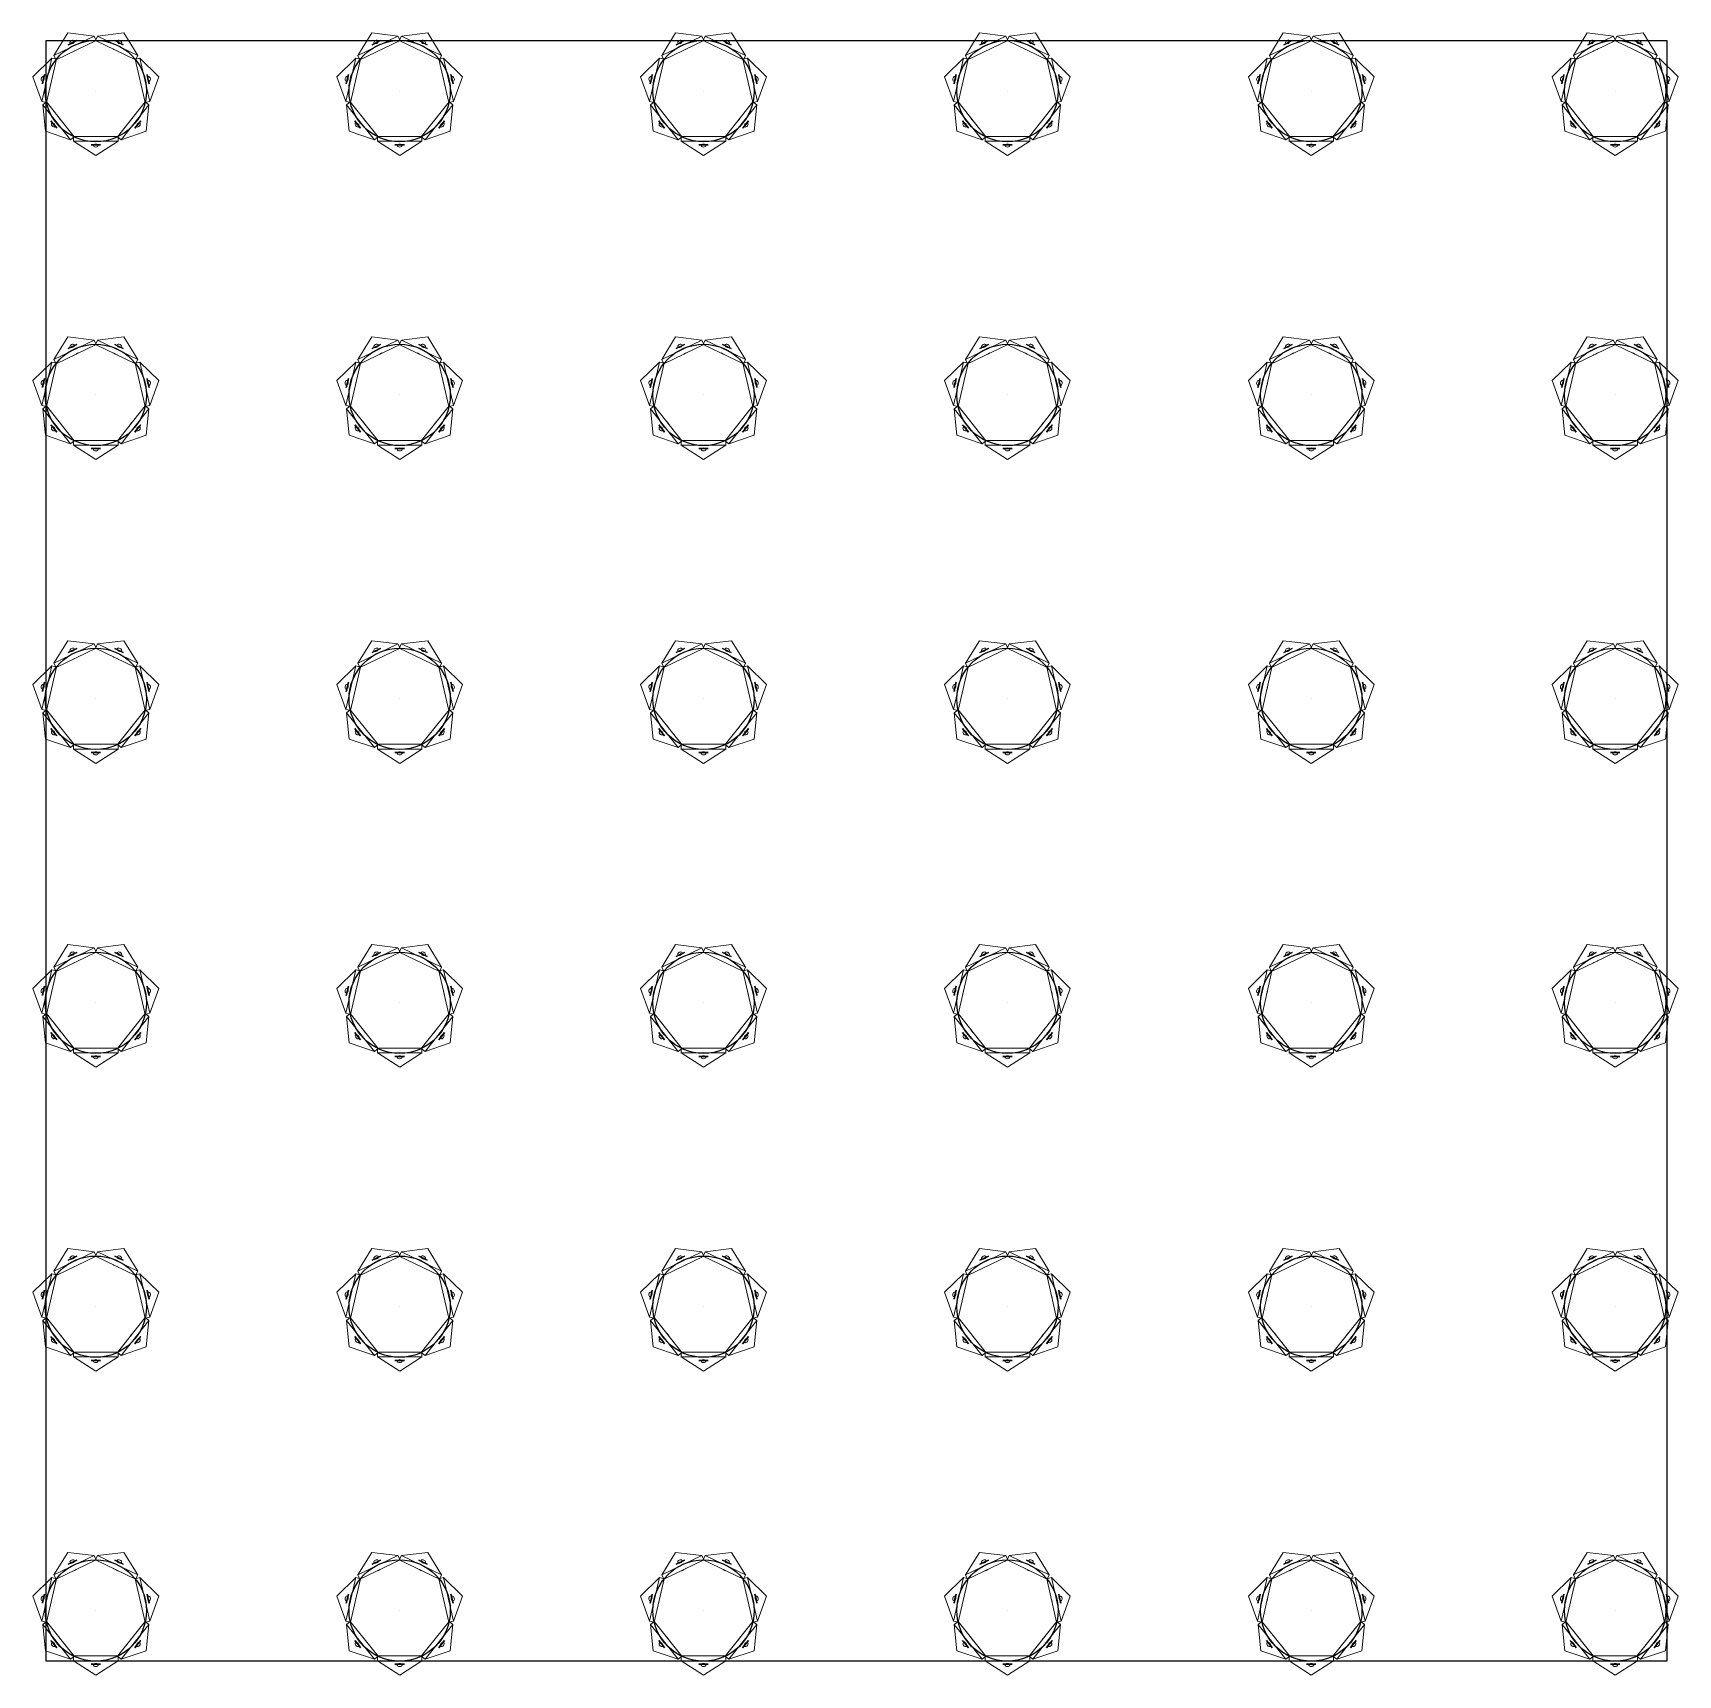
# Model space of a CAD drawing. Header units: millimetres. Extents: x 6731 to 7543, y 1524 to 2335.
import ezdxf

# ---------------------------------------------------------------- set-up
doc = ezdxf.new("R2010")
doc.units = ezdxf.units.MM

# ---------------------------------------------------------------- blocks, each defined once
blk = doc.blocks.new('P725-80')
at = {"extrusion": (0, -1, 0)}
for p, q in [((0, 800, 3.93), (0, 800, 43.93)), ((800, 800, 3.93), (800, 800, 43.93)), ((0, 0, 3.93), (0, 0, 43.93)), ((800, 0, 3.93), (800, 0, 43.93))]:
    blk.add_line(p, q, dxfattribs=at)
for elevation in [3.93, 43.93]:
    blk.add_lwpolyline([(0, 800), (800, 800), (800, 0), (0, 0)], close=True, dxfattribs=dict(elevation=elevation))
blk = doc.blocks.new('610-3')
at = {"lineweight": 0, "extrusion": (0, 0, -1)}
for p, q in [((-11, 37.75, -9.43), (11, 37.75, -9.43)), ((-11, -37.75, -9.43), (-11, 37.75, -9.43)), ((-11, 37.75, -7.07), (11, 37.75, -7.07)), ((-11, -37.75, -7.07), (-11, 37.75, -7.07)), ((11, 37.75, -7.07), (0, 26.75)), ((11, 37.75, -9.43), (11, -37.75, -9.43)), ((11, 37.75, -7.07), (11, -37.75, -7.07)), ((0, 26.75), (0, -26.75)), ((11, -37.75, -7.07), (0, -26.75)), ((-11, -37.75, -9.43), (11, -37.75, -9.43)), ((-11, -37.75, -7.07), (11, -37.75, -7.07))]:
    blk.add_line(p, q, dxfattribs=at)
at = {"lineweight": 0, "extrusion": (1, 0, 0)}
for p, q in [((-11, 37.75, -9.43), (-11, 37.75, -7.07)), ((0, 26.75), (-11, 37.75, -7.07)), ((11, 37.75, -9.43), (11, 37.75, -7.07)), ((0, -26.75), (-11, -37.75, -7.07)), ((-11, -37.75, -9.43), (-11, -37.75, -7.07)), ((11, -37.75, -9.43), (11, -37.75, -7.07))]:
    blk.add_line(p, q, dxfattribs=at)
at = {"lineweight": 0, "extrusion": (0, 0, -1)}
blk.add_circle((0, 34.6, 9.43), 1.18, dxfattribs=at)
at = {"lineweight": 0, "extrusion": (0, -0.540758, -0.841178)}
blk.add_ellipse((0, 34.58, -4.96), major_axis=(0, -1.17, 0.75), ratio=0.84507, start_param=-1.570796, end_param=4.712389, dxfattribs=at)
blk = doc.blocks.new('546')
at = {"color": 252, "true_color": 0x939598}
for p, q in [((-0.5, 0), (-2.44, -2.19)), ((-0.5, 0), (0.5, 0)), ((0.5, 0), (2.44, -2.19)), ((-2.44, -2.19), (-1.22, -5.79)), ((-1.62, -1.36), (-0.85, -5.57)), ((0, -0.5), (0, -5.38)), ((1.62, -1.36), (0.85, -5.57)), ((2.44, -2.19), (1.22, -5.79)), ((-2.44, -13.61), (-1.22, -10.01)), ((-0.5, -15.8), (-2.44, -13.61)), ((-1.62, -14.44), (-0.85, -10.23)), ((-0.5, -15.8), (0.5, -15.8)), ((0, -15.3), (0, -10.42)), ((0.5, -15.8), (2.44, -13.61)), ((1.62, -14.44), (0.85, -10.23)), ((2.44, -13.61), (1.22, -10.01))]:
    blk.add_line(p, q, dxfattribs=at)
blk.add_lwpolyline([(-1.22, -5.79), (-2.44, -7.9), (-1.22, -10.01), (1.22, -10.01), (2.44, -7.9), (1.22, -5.79)], close=True, dxfattribs=at)
blk = doc.blocks.new('611+2020')
at = {"xscale": -0.9493669999999998, "yscale": 0.9493669999999998, "zscale": 0.9493669999999998, "rotation": 180}
for p in [(0, -15), (0, -98.72)]:
    blk.add_blockref('546', p, dxfattribs=at)
at = {"color": 2}
for p in [(0, -49.36, 5.35), (0, -133.08, 5.35)]:
    blk.add_blockref('610-3', p, dxfattribs=at)
blk = doc.blocks.new('*U36')
at = {"color": 2, "extrusion": (0, -1, 0)}
blk.add_blockref('611+2020', (0, 58.79, 1.13), dxfattribs=at)
blk = doc.blocks.new('*U37')
at = {"color": 0, "linetype": 'ByBlock', "lineweight": -2, "transparency": 16777216}
for p, rotation in [((2574.54, 1649.1, -123.79), 205.7142857142856), ((2596.55, 1649.1, -123.79), 154.2857142857142), ((2560.81, 1631.89, -123.79), 257.1428571428572), ((2610.27, 1631.89, -123.79), 102.8571428571428), ((2565.71, 1610.43, -123.79), 308.5714285714285), ((2605.38, 1610.43, -123.79), 51.42857142857138)]:
    blk.add_blockref('*U36', p, dxfattribs=dict(at, rotation=rotation))
blk.add_blockref('*U36', (2585.54, 1600.87, -123.79), dxfattribs=at)
blk = doc.blocks.new('*U38')
at = {"extrusion": (0, -1, 0)}
blk.add_line((0, 0, 32.5), (0, 0, -32.5), dxfattribs=at)
blk = doc.blocks.new('*U39')
at = {"color": 0, "linetype": 'ByBlock', "lineweight": -2, "transparency": 16777216}
for p, rotation in [((2479.07, 1650.39, -32.5), 104.9999999999997), ((2485.54, 1651.24, -32.5), 89.99999999999973), ((2492.01, 1650.39, -32.5), 74.99999999999979), ((2467.87, 1643.92, -32.5), 134.9999999999997), ((2473.04, 1647.89, -32.5), 119.9999999999997), ((2498.04, 1647.89, -32.5), 59.99999999999984), ((2503.22, 1643.92, -32.5), 44.99999999999987), ((2461.4, 1632.71, -32.5), 164.9999999999996), ((2463.89, 1638.74, -32.5), 149.9999999999997), ((2507.19, 1638.74, -32.5), 29.99999999999989), ((2509.69, 1632.71, -32.5), 14.99999999999994), ((2460.54, 1626.24, -32.5), 180), ((2461.4, 1619.77, -32.5), 194.9999999999995), ((2509.69, 1619.77, -32.5), 344.9999999999994), ((2463.89, 1613.74, -32.5), 209.9999999999996), ((2467.87, 1608.56, -32.5), 224.9999999999996), ((2503.22, 1608.56, -32.5), 314.9999999999994), ((2507.19, 1613.74, -32.5), 329.9999999999994), ((2473.04, 1604.59, -32.5), 239.9999999999995), ((2479.07, 1602.09, -32.5), 254.9999999999995), ((2485.54, 1601.24, -32.5), 269.9999999999995), ((2492.01, 1602.09, -32.5), 284.9999999999995), ((2498.04, 1604.59, -32.5), 299.9999999999994)]:
    blk.add_blockref('*U38', p, dxfattribs=dict(at, rotation=rotation))
blk.add_blockref('*U38', (2510.54, 1626.24, -32.5), dxfattribs=at)
blk = doc.blocks.new('*U40')
at = {"color": 2, "extrusion": (0, -1, 0)}
blk.add_blockref('611+2020', (0, 58.79, 1.13), dxfattribs=at)
blk = doc.blocks.new('*U41')
at = {"color": 0, "linetype": 'ByBlock', "lineweight": -2, "transparency": 16777216}
for p, rotation in [((2574.54, 1649.1, -123.79), 205.7142857142856), ((2596.55, 1649.1, -123.79), 154.2857142857142), ((2560.81, 1631.89, -123.79), 257.1428571428572), ((2610.27, 1631.89, -123.79), 102.8571428571428), ((2565.71, 1610.43, -123.79), 308.5714285714285), ((2605.38, 1610.43, -123.79), 51.42857142857138)]:
    blk.add_blockref('*U40', p, dxfattribs=dict(at, rotation=rotation))
blk.add_blockref('*U40', (2585.54, 1600.87, -123.79), dxfattribs=at)
blk = doc.blocks.new('*U42')
at = {"extrusion": (0, -1, 0)}
blk.add_line((0, 0, 32.5), (0, 0, -32.5), dxfattribs=at)
blk = doc.blocks.new('*U43')
at = {"color": 0, "linetype": 'ByBlock', "lineweight": -2, "transparency": 16777216}
for p, rotation in [((2479.07, 1650.39, -32.5), 104.9999999999997), ((2485.54, 1651.24, -32.5), 89.99999999999973), ((2492.01, 1650.39, -32.5), 74.99999999999979), ((2467.87, 1643.92, -32.5), 134.9999999999997), ((2473.04, 1647.89, -32.5), 119.9999999999997), ((2498.04, 1647.89, -32.5), 59.99999999999984), ((2503.22, 1643.92, -32.5), 44.99999999999987), ((2461.4, 1632.71, -32.5), 164.9999999999996), ((2463.89, 1638.74, -32.5), 149.9999999999997), ((2507.19, 1638.74, -32.5), 29.99999999999989), ((2509.69, 1632.71, -32.5), 14.99999999999994), ((2460.54, 1626.24, -32.5), 180), ((2461.4, 1619.77, -32.5), 194.9999999999995), ((2509.69, 1619.77, -32.5), 344.9999999999994), ((2463.89, 1613.74, -32.5), 209.9999999999996), ((2467.87, 1608.56, -32.5), 224.9999999999996), ((2503.22, 1608.56, -32.5), 314.9999999999994), ((2507.19, 1613.74, -32.5), 329.9999999999994), ((2473.04, 1604.59, -32.5), 239.9999999999995), ((2479.07, 1602.09, -32.5), 254.9999999999995), ((2485.54, 1601.24, -32.5), 269.9999999999995), ((2492.01, 1602.09, -32.5), 284.9999999999995), ((2498.04, 1604.59, -32.5), 299.9999999999994)]:
    blk.add_blockref('*U42', p, dxfattribs=dict(at, rotation=rotation))
blk.add_blockref('*U42', (2510.54, 1626.24, -32.5), dxfattribs=at)
blk = doc.blocks.new('*U44')
at = {"color": 2, "extrusion": (0, -1, 0)}
blk.add_blockref('611+2020', (0, 58.79, 1.13), dxfattribs=at)
blk = doc.blocks.new('*U45')
at = {"color": 0, "linetype": 'ByBlock', "lineweight": -2, "transparency": 16777216}
for p, rotation in [((2574.54, 1649.1, -123.79), 205.7142857142856), ((2596.55, 1649.1, -123.79), 154.2857142857142), ((2560.81, 1631.89, -123.79), 257.1428571428572), ((2610.27, 1631.89, -123.79), 102.8571428571428), ((2565.71, 1610.43, -123.79), 308.5714285714285), ((2605.38, 1610.43, -123.79), 51.42857142857138)]:
    blk.add_blockref('*U44', p, dxfattribs=dict(at, rotation=rotation))
blk.add_blockref('*U44', (2585.54, 1600.87, -123.79), dxfattribs=at)
blk = doc.blocks.new('*U46')
at = {"extrusion": (0, -1, 0)}
blk.add_line((0, 0, 32.5), (0, 0, -32.5), dxfattribs=at)
blk = doc.blocks.new('*U47')
at = {"color": 0, "linetype": 'ByBlock', "lineweight": -2, "transparency": 16777216}
for p, rotation in [((2479.07, 1650.39, -32.5), 104.9999999999997), ((2485.54, 1651.24, -32.5), 89.99999999999973), ((2492.01, 1650.39, -32.5), 74.99999999999979), ((2467.87, 1643.92, -32.5), 134.9999999999997), ((2473.04, 1647.89, -32.5), 119.9999999999997), ((2498.04, 1647.89, -32.5), 59.99999999999984), ((2503.22, 1643.92, -32.5), 44.99999999999987), ((2461.4, 1632.71, -32.5), 164.9999999999996), ((2463.89, 1638.74, -32.5), 149.9999999999997), ((2507.19, 1638.74, -32.5), 29.99999999999989), ((2509.69, 1632.71, -32.5), 14.99999999999994), ((2460.54, 1626.24, -32.5), 180), ((2461.4, 1619.77, -32.5), 194.9999999999995), ((2509.69, 1619.77, -32.5), 344.9999999999994), ((2463.89, 1613.74, -32.5), 209.9999999999996), ((2467.87, 1608.56, -32.5), 224.9999999999996), ((2503.22, 1608.56, -32.5), 314.9999999999994), ((2507.19, 1613.74, -32.5), 329.9999999999994), ((2473.04, 1604.59, -32.5), 239.9999999999995), ((2479.07, 1602.09, -32.5), 254.9999999999995), ((2485.54, 1601.24, -32.5), 269.9999999999995), ((2492.01, 1602.09, -32.5), 284.9999999999995), ((2498.04, 1604.59, -32.5), 299.9999999999994)]:
    blk.add_blockref('*U46', p, dxfattribs=dict(at, rotation=rotation))
blk.add_blockref('*U46', (2510.54, 1626.24, -32.5), dxfattribs=at)
blk = doc.blocks.new('*U48')
at = {"color": 2, "extrusion": (0, -1, 0)}
blk.add_blockref('611+2020', (0, 58.79, 1.13), dxfattribs=at)
blk = doc.blocks.new('*U49')
at = {"color": 0, "linetype": 'ByBlock', "lineweight": -2, "transparency": 16777216}
for p, rotation in [((2574.54, 1649.1, -123.79), 205.7142857142856), ((2596.55, 1649.1, -123.79), 154.2857142857142), ((2560.81, 1631.89, -123.79), 257.1428571428572), ((2610.27, 1631.89, -123.79), 102.8571428571428), ((2565.71, 1610.43, -123.79), 308.5714285714285), ((2605.38, 1610.43, -123.79), 51.42857142857138)]:
    blk.add_blockref('*U48', p, dxfattribs=dict(at, rotation=rotation))
blk.add_blockref('*U48', (2585.54, 1600.87, -123.79), dxfattribs=at)
blk = doc.blocks.new('*U50')
at = {"extrusion": (0, -1, 0)}
blk.add_line((0, 0, 32.5), (0, 0, -32.5), dxfattribs=at)
blk = doc.blocks.new('*U51')
at = {"color": 0, "linetype": 'ByBlock', "lineweight": -2, "transparency": 16777216}
for p, rotation in [((2479.07, 1650.39, -32.5), 104.9999999999997), ((2485.54, 1651.24, -32.5), 89.99999999999973), ((2492.01, 1650.39, -32.5), 74.99999999999979), ((2467.87, 1643.92, -32.5), 134.9999999999997), ((2473.04, 1647.89, -32.5), 119.9999999999997), ((2498.04, 1647.89, -32.5), 59.99999999999984), ((2503.22, 1643.92, -32.5), 44.99999999999987), ((2461.4, 1632.71, -32.5), 164.9999999999996), ((2463.89, 1638.74, -32.5), 149.9999999999997), ((2507.19, 1638.74, -32.5), 29.99999999999989), ((2509.69, 1632.71, -32.5), 14.99999999999994), ((2460.54, 1626.24, -32.5), 180), ((2461.4, 1619.77, -32.5), 194.9999999999995), ((2509.69, 1619.77, -32.5), 344.9999999999994), ((2463.89, 1613.74, -32.5), 209.9999999999996), ((2467.87, 1608.56, -32.5), 224.9999999999996), ((2503.22, 1608.56, -32.5), 314.9999999999994), ((2507.19, 1613.74, -32.5), 329.9999999999994), ((2473.04, 1604.59, -32.5), 239.9999999999995), ((2479.07, 1602.09, -32.5), 254.9999999999995), ((2485.54, 1601.24, -32.5), 269.9999999999995), ((2492.01, 1602.09, -32.5), 284.9999999999995), ((2498.04, 1604.59, -32.5), 299.9999999999994)]:
    blk.add_blockref('*U50', p, dxfattribs=dict(at, rotation=rotation))
blk.add_blockref('*U50', (2510.54, 1626.24, -32.5), dxfattribs=at)
blk = doc.blocks.new('*U52')
at = {"color": 2, "extrusion": (0, -1, 0)}
blk.add_blockref('611+2020', (0, 58.79, 1.13), dxfattribs=at)
blk = doc.blocks.new('*U53')
at = {"color": 0, "linetype": 'ByBlock', "lineweight": -2, "transparency": 16777216}
for p, rotation in [((2574.54, 1649.1, -123.79), 205.7142857142856), ((2596.55, 1649.1, -123.79), 154.2857142857142), ((2560.81, 1631.89, -123.79), 257.1428571428572), ((2610.27, 1631.89, -123.79), 102.8571428571428), ((2565.71, 1610.43, -123.79), 308.5714285714285), ((2605.38, 1610.43, -123.79), 51.42857142857138)]:
    blk.add_blockref('*U52', p, dxfattribs=dict(at, rotation=rotation))
blk.add_blockref('*U52', (2585.54, 1600.87, -123.79), dxfattribs=at)
blk = doc.blocks.new('*U54')
at = {"extrusion": (0, -1, 0)}
blk.add_line((0, 0, 32.5), (0, 0, -32.5), dxfattribs=at)
blk = doc.blocks.new('*U55')
at = {"color": 0, "linetype": 'ByBlock', "lineweight": -2, "transparency": 16777216}
for p, rotation in [((2479.07, 1650.39, -32.5), 104.9999999999997), ((2485.54, 1651.24, -32.5), 89.99999999999973), ((2492.01, 1650.39, -32.5), 74.99999999999979), ((2467.87, 1643.92, -32.5), 134.9999999999997), ((2473.04, 1647.89, -32.5), 119.9999999999997), ((2498.04, 1647.89, -32.5), 59.99999999999984), ((2503.22, 1643.92, -32.5), 44.99999999999987), ((2461.4, 1632.71, -32.5), 164.9999999999996), ((2463.89, 1638.74, -32.5), 149.9999999999997), ((2507.19, 1638.74, -32.5), 29.99999999999989), ((2509.69, 1632.71, -32.5), 14.99999999999994), ((2460.54, 1626.24, -32.5), 180), ((2461.4, 1619.77, -32.5), 194.9999999999995), ((2509.69, 1619.77, -32.5), 344.9999999999994), ((2463.89, 1613.74, -32.5), 209.9999999999996), ((2467.87, 1608.56, -32.5), 224.9999999999996), ((2503.22, 1608.56, -32.5), 314.9999999999994), ((2507.19, 1613.74, -32.5), 329.9999999999994), ((2473.04, 1604.59, -32.5), 239.9999999999995), ((2479.07, 1602.09, -32.5), 254.9999999999995), ((2485.54, 1601.24, -32.5), 269.9999999999995), ((2492.01, 1602.09, -32.5), 284.9999999999995), ((2498.04, 1604.59, -32.5), 299.9999999999994)]:
    blk.add_blockref('*U54', p, dxfattribs=dict(at, rotation=rotation))
blk.add_blockref('*U54', (2510.54, 1626.24, -32.5), dxfattribs=at)
blk = doc.blocks.new('*U56')
at = {"color": 2, "extrusion": (0, -1, 0)}
blk.add_blockref('611+2020', (0, 58.79, 1.13), dxfattribs=at)
blk = doc.blocks.new('*U57')
at = {"color": 0, "linetype": 'ByBlock', "lineweight": -2, "transparency": 16777216}
for p, rotation in [((2574.54, 1649.1, -123.79), 205.7142857142856), ((2596.55, 1649.1, -123.79), 154.2857142857142), ((2560.81, 1631.89, -123.79), 257.1428571428572), ((2610.27, 1631.89, -123.79), 102.8571428571428), ((2565.71, 1610.43, -123.79), 308.5714285714285), ((2605.38, 1610.43, -123.79), 51.42857142857138)]:
    blk.add_blockref('*U56', p, dxfattribs=dict(at, rotation=rotation))
blk.add_blockref('*U56', (2585.54, 1600.87, -123.79), dxfattribs=at)
blk = doc.blocks.new('*U58')
at = {"extrusion": (0, -1, 0)}
blk.add_line((0, 0, 32.5), (0, 0, -32.5), dxfattribs=at)
blk = doc.blocks.new('*U59')
at = {"color": 0, "linetype": 'ByBlock', "lineweight": -2, "transparency": 16777216}
for p, rotation in [((2479.07, 1650.39, -32.5), 104.9999999999997), ((2485.54, 1651.24, -32.5), 89.99999999999973), ((2492.01, 1650.39, -32.5), 74.99999999999979), ((2467.87, 1643.92, -32.5), 134.9999999999997), ((2473.04, 1647.89, -32.5), 119.9999999999997), ((2498.04, 1647.89, -32.5), 59.99999999999984), ((2503.22, 1643.92, -32.5), 44.99999999999987), ((2461.4, 1632.71, -32.5), 164.9999999999996), ((2463.89, 1638.74, -32.5), 149.9999999999997), ((2507.19, 1638.74, -32.5), 29.99999999999989), ((2509.69, 1632.71, -32.5), 14.99999999999994), ((2460.54, 1626.24, -32.5), 180), ((2461.4, 1619.77, -32.5), 194.9999999999995), ((2509.69, 1619.77, -32.5), 344.9999999999994), ((2463.89, 1613.74, -32.5), 209.9999999999996), ((2467.87, 1608.56, -32.5), 224.9999999999996), ((2503.22, 1608.56, -32.5), 314.9999999999994), ((2507.19, 1613.74, -32.5), 329.9999999999994), ((2473.04, 1604.59, -32.5), 239.9999999999995), ((2479.07, 1602.09, -32.5), 254.9999999999995), ((2485.54, 1601.24, -32.5), 269.9999999999995), ((2492.01, 1602.09, -32.5), 284.9999999999995), ((2498.04, 1604.59, -32.5), 299.9999999999994)]:
    blk.add_blockref('*U58', p, dxfattribs=dict(at, rotation=rotation))
blk.add_blockref('*U58', (2510.54, 1626.24, -32.5), dxfattribs=at)
blk = doc.blocks.new('*U60')
at = {"color": 2, "extrusion": (0, -1, 0)}
blk.add_blockref('611+2020', (0, 58.79, 1.13), dxfattribs=at)
blk = doc.blocks.new('*U61')
at = {"color": 0, "linetype": 'ByBlock', "lineweight": -2, "transparency": 16777216}
for p, rotation in [((2574.54, 1649.1, -123.79), 205.7142857142856), ((2596.55, 1649.1, -123.79), 154.2857142857142), ((2560.81, 1631.89, -123.79), 257.1428571428572), ((2610.27, 1631.89, -123.79), 102.8571428571428), ((2565.71, 1610.43, -123.79), 308.5714285714285), ((2605.38, 1610.43, -123.79), 51.42857142857138)]:
    blk.add_blockref('*U60', p, dxfattribs=dict(at, rotation=rotation))
blk.add_blockref('*U60', (2585.54, 1600.87, -123.79), dxfattribs=at)
blk = doc.blocks.new('*U62')
at = {"extrusion": (0, -1, 0)}
blk.add_line((0, 0, 32.5), (0, 0, -32.5), dxfattribs=at)
blk = doc.blocks.new('*U63')
at = {"color": 0, "linetype": 'ByBlock', "lineweight": -2, "transparency": 16777216}
for p, rotation in [((2479.07, 1650.39, -32.5), 104.9999999999997), ((2485.54, 1651.24, -32.5), 89.99999999999973), ((2492.01, 1650.39, -32.5), 74.99999999999979), ((2467.87, 1643.92, -32.5), 134.9999999999997), ((2473.04, 1647.89, -32.5), 119.9999999999997), ((2498.04, 1647.89, -32.5), 59.99999999999984), ((2503.22, 1643.92, -32.5), 44.99999999999987), ((2461.4, 1632.71, -32.5), 164.9999999999996), ((2463.89, 1638.74, -32.5), 149.9999999999997), ((2507.19, 1638.74, -32.5), 29.99999999999989), ((2509.69, 1632.71, -32.5), 14.99999999999994), ((2460.54, 1626.24, -32.5), 180), ((2461.4, 1619.77, -32.5), 194.9999999999995), ((2509.69, 1619.77, -32.5), 344.9999999999994), ((2463.89, 1613.74, -32.5), 209.9999999999996), ((2467.87, 1608.56, -32.5), 224.9999999999996), ((2503.22, 1608.56, -32.5), 314.9999999999994), ((2507.19, 1613.74, -32.5), 329.9999999999994), ((2473.04, 1604.59, -32.5), 239.9999999999995), ((2479.07, 1602.09, -32.5), 254.9999999999995), ((2485.54, 1601.24, -32.5), 269.9999999999995), ((2492.01, 1602.09, -32.5), 284.9999999999995), ((2498.04, 1604.59, -32.5), 299.9999999999994)]:
    blk.add_blockref('*U62', p, dxfattribs=dict(at, rotation=rotation))
blk.add_blockref('*U62', (2510.54, 1626.24, -32.5), dxfattribs=at)
blk = doc.blocks.new('*U64')
at = {"color": 2, "extrusion": (0, -1, 0)}
blk.add_blockref('611+2020', (0, 58.79, 1.13), dxfattribs=at)
blk = doc.blocks.new('*U65')
at = {"color": 0, "linetype": 'ByBlock', "lineweight": -2, "transparency": 16777216}
for p, rotation in [((2574.54, 1649.1, -123.79), 205.7142857142856), ((2596.55, 1649.1, -123.79), 154.2857142857142), ((2560.81, 1631.89, -123.79), 257.1428571428572), ((2610.27, 1631.89, -123.79), 102.8571428571428), ((2565.71, 1610.43, -123.79), 308.5714285714285), ((2605.38, 1610.43, -123.79), 51.42857142857138)]:
    blk.add_blockref('*U64', p, dxfattribs=dict(at, rotation=rotation))
blk.add_blockref('*U64', (2585.54, 1600.87, -123.79), dxfattribs=at)
blk = doc.blocks.new('*U66')
at = {"extrusion": (0, -1, 0)}
blk.add_line((0, 0, 32.5), (0, 0, -32.5), dxfattribs=at)
blk = doc.blocks.new('*U67')
at = {"color": 0, "linetype": 'ByBlock', "lineweight": -2, "transparency": 16777216}
for p, rotation in [((2479.07, 1650.39, -32.5), 104.9999999999997), ((2485.54, 1651.24, -32.5), 89.99999999999973), ((2492.01, 1650.39, -32.5), 74.99999999999979), ((2467.87, 1643.92, -32.5), 134.9999999999997), ((2473.04, 1647.89, -32.5), 119.9999999999997), ((2498.04, 1647.89, -32.5), 59.99999999999984), ((2503.22, 1643.92, -32.5), 44.99999999999987), ((2461.4, 1632.71, -32.5), 164.9999999999996), ((2463.89, 1638.74, -32.5), 149.9999999999997), ((2507.19, 1638.74, -32.5), 29.99999999999989), ((2509.69, 1632.71, -32.5), 14.99999999999994), ((2460.54, 1626.24, -32.5), 180), ((2461.4, 1619.77, -32.5), 194.9999999999995), ((2509.69, 1619.77, -32.5), 344.9999999999994), ((2463.89, 1613.74, -32.5), 209.9999999999996), ((2467.87, 1608.56, -32.5), 224.9999999999996), ((2503.22, 1608.56, -32.5), 314.9999999999994), ((2507.19, 1613.74, -32.5), 329.9999999999994), ((2473.04, 1604.59, -32.5), 239.9999999999995), ((2479.07, 1602.09, -32.5), 254.9999999999995), ((2485.54, 1601.24, -32.5), 269.9999999999995), ((2492.01, 1602.09, -32.5), 284.9999999999995), ((2498.04, 1604.59, -32.5), 299.9999999999994)]:
    blk.add_blockref('*U66', p, dxfattribs=dict(at, rotation=rotation))
blk.add_blockref('*U66', (2510.54, 1626.24, -32.5), dxfattribs=at)
blk = doc.blocks.new('*U68')
at = {"color": 2, "extrusion": (0, -1, 0)}
blk.add_blockref('611+2020', (0, 58.79, 1.13), dxfattribs=at)
blk = doc.blocks.new('*U69')
at = {"color": 0, "linetype": 'ByBlock', "lineweight": -2, "transparency": 16777216}
for p, rotation in [((2574.54, 1649.1, -123.79), 205.7142857142856), ((2596.55, 1649.1, -123.79), 154.2857142857142), ((2560.81, 1631.89, -123.79), 257.1428571428572), ((2610.27, 1631.89, -123.79), 102.8571428571428), ((2565.71, 1610.43, -123.79), 308.5714285714285), ((2605.38, 1610.43, -123.79), 51.42857142857138)]:
    blk.add_blockref('*U68', p, dxfattribs=dict(at, rotation=rotation))
blk.add_blockref('*U68', (2585.54, 1600.87, -123.79), dxfattribs=at)
blk = doc.blocks.new('*U70')
at = {"extrusion": (0, -1, 0)}
blk.add_line((0, 0, 32.5), (0, 0, -32.5), dxfattribs=at)
blk = doc.blocks.new('*U71')
at = {"color": 0, "linetype": 'ByBlock', "lineweight": -2, "transparency": 16777216}
for p, rotation in [((2479.07, 1650.39, -32.5), 104.9999999999997), ((2485.54, 1651.24, -32.5), 89.99999999999973), ((2492.01, 1650.39, -32.5), 74.99999999999979), ((2467.87, 1643.92, -32.5), 134.9999999999997), ((2473.04, 1647.89, -32.5), 119.9999999999997), ((2498.04, 1647.89, -32.5), 59.99999999999984), ((2503.22, 1643.92, -32.5), 44.99999999999987), ((2461.4, 1632.71, -32.5), 164.9999999999996), ((2463.89, 1638.74, -32.5), 149.9999999999997), ((2507.19, 1638.74, -32.5), 29.99999999999989), ((2509.69, 1632.71, -32.5), 14.99999999999994), ((2460.54, 1626.24, -32.5), 180), ((2461.4, 1619.77, -32.5), 194.9999999999995), ((2509.69, 1619.77, -32.5), 344.9999999999994), ((2463.89, 1613.74, -32.5), 209.9999999999996), ((2467.87, 1608.56, -32.5), 224.9999999999996), ((2503.22, 1608.56, -32.5), 314.9999999999994), ((2507.19, 1613.74, -32.5), 329.9999999999994), ((2473.04, 1604.59, -32.5), 239.9999999999995), ((2479.07, 1602.09, -32.5), 254.9999999999995), ((2485.54, 1601.24, -32.5), 269.9999999999995), ((2492.01, 1602.09, -32.5), 284.9999999999995), ((2498.04, 1604.59, -32.5), 299.9999999999994)]:
    blk.add_blockref('*U70', p, dxfattribs=dict(at, rotation=rotation))
blk.add_blockref('*U70', (2510.54, 1626.24, -32.5), dxfattribs=at)
blk = doc.blocks.new('*U72')
at = {"color": 2, "extrusion": (0, -1, 0)}
blk.add_blockref('611+2020', (0, 58.79, 1.13), dxfattribs=at)
blk = doc.blocks.new('*U73')
at = {"color": 0, "linetype": 'ByBlock', "lineweight": -2, "transparency": 16777216}
for p, rotation in [((2574.54, 1649.1, -123.79), 205.7142857142856), ((2596.55, 1649.1, -123.79), 154.2857142857142), ((2560.81, 1631.89, -123.79), 257.1428571428572), ((2610.27, 1631.89, -123.79), 102.8571428571428), ((2565.71, 1610.43, -123.79), 308.5714285714285), ((2605.38, 1610.43, -123.79), 51.42857142857138)]:
    blk.add_blockref('*U72', p, dxfattribs=dict(at, rotation=rotation))
blk.add_blockref('*U72', (2585.54, 1600.87, -123.79), dxfattribs=at)
blk = doc.blocks.new('*U74')
at = {"extrusion": (0, -1, 0)}
blk.add_line((0, 0, 32.5), (0, 0, -32.5), dxfattribs=at)
blk = doc.blocks.new('*U75')
at = {"color": 0, "linetype": 'ByBlock', "lineweight": -2, "transparency": 16777216}
for p, rotation in [((2479.07, 1650.39, -32.5), 104.9999999999997), ((2485.54, 1651.24, -32.5), 89.99999999999973), ((2492.01, 1650.39, -32.5), 74.99999999999979), ((2467.87, 1643.92, -32.5), 134.9999999999997), ((2473.04, 1647.89, -32.5), 119.9999999999997), ((2498.04, 1647.89, -32.5), 59.99999999999984), ((2503.22, 1643.92, -32.5), 44.99999999999987), ((2461.4, 1632.71, -32.5), 164.9999999999996), ((2463.89, 1638.74, -32.5), 149.9999999999997), ((2507.19, 1638.74, -32.5), 29.99999999999989), ((2509.69, 1632.71, -32.5), 14.99999999999994), ((2460.54, 1626.24, -32.5), 180), ((2461.4, 1619.77, -32.5), 194.9999999999995), ((2509.69, 1619.77, -32.5), 344.9999999999994), ((2463.89, 1613.74, -32.5), 209.9999999999996), ((2467.87, 1608.56, -32.5), 224.9999999999996), ((2503.22, 1608.56, -32.5), 314.9999999999994), ((2507.19, 1613.74, -32.5), 329.9999999999994), ((2473.04, 1604.59, -32.5), 239.9999999999995), ((2479.07, 1602.09, -32.5), 254.9999999999995), ((2485.54, 1601.24, -32.5), 269.9999999999995), ((2492.01, 1602.09, -32.5), 284.9999999999995), ((2498.04, 1604.59, -32.5), 299.9999999999994)]:
    blk.add_blockref('*U74', p, dxfattribs=dict(at, rotation=rotation))
blk.add_blockref('*U74', (2510.54, 1626.24, -32.5), dxfattribs=at)
blk = doc.blocks.new('*U76')
at = {"color": 2, "extrusion": (0, -1, 0)}
blk.add_blockref('611+2020', (0, 58.79, 1.13), dxfattribs=at)
blk = doc.blocks.new('*U77')
at = {"color": 0, "linetype": 'ByBlock', "lineweight": -2, "transparency": 16777216}
for p, rotation in [((2574.54, 1649.1, -123.79), 205.7142857142856), ((2596.55, 1649.1, -123.79), 154.2857142857142), ((2560.81, 1631.89, -123.79), 257.1428571428572), ((2610.27, 1631.89, -123.79), 102.8571428571428), ((2565.71, 1610.43, -123.79), 308.5714285714285), ((2605.38, 1610.43, -123.79), 51.42857142857138)]:
    blk.add_blockref('*U76', p, dxfattribs=dict(at, rotation=rotation))
blk.add_blockref('*U76', (2585.54, 1600.87, -123.79), dxfattribs=at)
blk = doc.blocks.new('*U78')
at = {"extrusion": (0, -1, 0)}
blk.add_line((0, 0, 32.5), (0, 0, -32.5), dxfattribs=at)
blk = doc.blocks.new('*U79')
at = {"color": 0, "linetype": 'ByBlock', "lineweight": -2, "transparency": 16777216}
for p, rotation in [((2479.07, 1650.39, -32.5), 104.9999999999997), ((2485.54, 1651.24, -32.5), 89.99999999999973), ((2492.01, 1650.39, -32.5), 74.99999999999979), ((2467.87, 1643.92, -32.5), 134.9999999999997), ((2473.04, 1647.89, -32.5), 119.9999999999997), ((2498.04, 1647.89, -32.5), 59.99999999999984), ((2503.22, 1643.92, -32.5), 44.99999999999987), ((2461.4, 1632.71, -32.5), 164.9999999999996), ((2463.89, 1638.74, -32.5), 149.9999999999997), ((2507.19, 1638.74, -32.5), 29.99999999999989), ((2509.69, 1632.71, -32.5), 14.99999999999994), ((2460.54, 1626.24, -32.5), 180), ((2461.4, 1619.77, -32.5), 194.9999999999995), ((2509.69, 1619.77, -32.5), 344.9999999999994), ((2463.89, 1613.74, -32.5), 209.9999999999996), ((2467.87, 1608.56, -32.5), 224.9999999999996), ((2503.22, 1608.56, -32.5), 314.9999999999994), ((2507.19, 1613.74, -32.5), 329.9999999999994), ((2473.04, 1604.59, -32.5), 239.9999999999995), ((2479.07, 1602.09, -32.5), 254.9999999999995), ((2485.54, 1601.24, -32.5), 269.9999999999995), ((2492.01, 1602.09, -32.5), 284.9999999999995), ((2498.04, 1604.59, -32.5), 299.9999999999994)]:
    blk.add_blockref('*U78', p, dxfattribs=dict(at, rotation=rotation))
blk.add_blockref('*U78', (2510.54, 1626.24, -32.5), dxfattribs=at)
blk = doc.blocks.new('*U80')
at = {"color": 2, "extrusion": (0, -1, 0)}
blk.add_blockref('611+2020', (0, 58.79, 1.13), dxfattribs=at)
blk = doc.blocks.new('*U81')
at = {"color": 0, "linetype": 'ByBlock', "lineweight": -2, "transparency": 16777216}
for p, rotation in [((2574.54, 1649.1, -123.79), 205.7142857142856), ((2596.55, 1649.1, -123.79), 154.2857142857142), ((2560.81, 1631.89, -123.79), 257.1428571428572), ((2610.27, 1631.89, -123.79), 102.8571428571428), ((2565.71, 1610.43, -123.79), 308.5714285714285), ((2605.38, 1610.43, -123.79), 51.42857142857138)]:
    blk.add_blockref('*U80', p, dxfattribs=dict(at, rotation=rotation))
blk.add_blockref('*U80', (2585.54, 1600.87, -123.79), dxfattribs=at)
blk = doc.blocks.new('*U82')
at = {"extrusion": (0, -1, 0)}
blk.add_line((0, 0, 32.5), (0, 0, -32.5), dxfattribs=at)
blk = doc.blocks.new('*U83')
at = {"color": 0, "linetype": 'ByBlock', "lineweight": -2, "transparency": 16777216}
for p, rotation in [((2479.07, 1650.39, -32.5), 104.9999999999997), ((2485.54, 1651.24, -32.5), 89.99999999999973), ((2492.01, 1650.39, -32.5), 74.99999999999979), ((2467.87, 1643.92, -32.5), 134.9999999999997), ((2473.04, 1647.89, -32.5), 119.9999999999997), ((2498.04, 1647.89, -32.5), 59.99999999999984), ((2503.22, 1643.92, -32.5), 44.99999999999987), ((2461.4, 1632.71, -32.5), 164.9999999999996), ((2463.89, 1638.74, -32.5), 149.9999999999997), ((2507.19, 1638.74, -32.5), 29.99999999999989), ((2509.69, 1632.71, -32.5), 14.99999999999994), ((2460.54, 1626.24, -32.5), 180), ((2461.4, 1619.77, -32.5), 194.9999999999995), ((2509.69, 1619.77, -32.5), 344.9999999999994), ((2463.89, 1613.74, -32.5), 209.9999999999996), ((2467.87, 1608.56, -32.5), 224.9999999999996), ((2503.22, 1608.56, -32.5), 314.9999999999994), ((2507.19, 1613.74, -32.5), 329.9999999999994), ((2473.04, 1604.59, -32.5), 239.9999999999995), ((2479.07, 1602.09, -32.5), 254.9999999999995), ((2485.54, 1601.24, -32.5), 269.9999999999995), ((2492.01, 1602.09, -32.5), 284.9999999999995), ((2498.04, 1604.59, -32.5), 299.9999999999994)]:
    blk.add_blockref('*U82', p, dxfattribs=dict(at, rotation=rotation))
blk.add_blockref('*U82', (2510.54, 1626.24, -32.5), dxfattribs=at)
blk = doc.blocks.new('*U84')
at = {"color": 2, "extrusion": (0, -1, 0)}
blk.add_blockref('611+2020', (0, 58.79, 1.13), dxfattribs=at)
blk = doc.blocks.new('*U85')
at = {"color": 0, "linetype": 'ByBlock', "lineweight": -2, "transparency": 16777216}
for p, rotation in [((2574.54, 1649.1, -123.79), 205.7142857142856), ((2596.55, 1649.1, -123.79), 154.2857142857142), ((2560.81, 1631.89, -123.79), 257.1428571428572), ((2610.27, 1631.89, -123.79), 102.8571428571428), ((2565.71, 1610.43, -123.79), 308.5714285714285), ((2605.38, 1610.43, -123.79), 51.42857142857138)]:
    blk.add_blockref('*U84', p, dxfattribs=dict(at, rotation=rotation))
blk.add_blockref('*U84', (2585.54, 1600.87, -123.79), dxfattribs=at)
blk = doc.blocks.new('*U86')
at = {"extrusion": (0, -1, 0)}
blk.add_line((0, 0, 32.5), (0, 0, -32.5), dxfattribs=at)
blk = doc.blocks.new('*U87')
at = {"color": 0, "linetype": 'ByBlock', "lineweight": -2, "transparency": 16777216}
for p, rotation in [((2479.07, 1650.39, -32.5), 104.9999999999997), ((2485.54, 1651.24, -32.5), 89.99999999999973), ((2492.01, 1650.39, -32.5), 74.99999999999979), ((2467.87, 1643.92, -32.5), 134.9999999999997), ((2473.04, 1647.89, -32.5), 119.9999999999997), ((2498.04, 1647.89, -32.5), 59.99999999999984), ((2503.22, 1643.92, -32.5), 44.99999999999987), ((2461.4, 1632.71, -32.5), 164.9999999999996), ((2463.89, 1638.74, -32.5), 149.9999999999997), ((2507.19, 1638.74, -32.5), 29.99999999999989), ((2509.69, 1632.71, -32.5), 14.99999999999994), ((2460.54, 1626.24, -32.5), 180), ((2461.4, 1619.77, -32.5), 194.9999999999995), ((2509.69, 1619.77, -32.5), 344.9999999999994), ((2463.89, 1613.74, -32.5), 209.9999999999996), ((2467.87, 1608.56, -32.5), 224.9999999999996), ((2503.22, 1608.56, -32.5), 314.9999999999994), ((2507.19, 1613.74, -32.5), 329.9999999999994), ((2473.04, 1604.59, -32.5), 239.9999999999995), ((2479.07, 1602.09, -32.5), 254.9999999999995), ((2485.54, 1601.24, -32.5), 269.9999999999995), ((2492.01, 1602.09, -32.5), 284.9999999999995), ((2498.04, 1604.59, -32.5), 299.9999999999994)]:
    blk.add_blockref('*U86', p, dxfattribs=dict(at, rotation=rotation))
blk.add_blockref('*U86', (2510.54, 1626.24, -32.5), dxfattribs=at)
blk = doc.blocks.new('*U88')
at = {"color": 2, "extrusion": (0, -1, 0)}
blk.add_blockref('611+2020', (0, 58.79, 1.13), dxfattribs=at)
blk = doc.blocks.new('*U89')
at = {"color": 0, "linetype": 'ByBlock', "lineweight": -2, "transparency": 16777216}
for p, rotation in [((2574.54, 1649.1, -123.79), 205.7142857142856), ((2596.55, 1649.1, -123.79), 154.2857142857142), ((2560.81, 1631.89, -123.79), 257.1428571428572), ((2610.27, 1631.89, -123.79), 102.8571428571428), ((2565.71, 1610.43, -123.79), 308.5714285714285), ((2605.38, 1610.43, -123.79), 51.42857142857138)]:
    blk.add_blockref('*U88', p, dxfattribs=dict(at, rotation=rotation))
blk.add_blockref('*U88', (2585.54, 1600.87, -123.79), dxfattribs=at)
blk = doc.blocks.new('*U90')
at = {"extrusion": (0, -1, 0)}
blk.add_line((0, 0, 32.5), (0, 0, -32.5), dxfattribs=at)
blk = doc.blocks.new('*U91')
at = {"color": 0, "linetype": 'ByBlock', "lineweight": -2, "transparency": 16777216}
for p, rotation in [((2479.07, 1650.39, -32.5), 104.9999999999997), ((2485.54, 1651.24, -32.5), 89.99999999999973), ((2492.01, 1650.39, -32.5), 74.99999999999979), ((2467.87, 1643.92, -32.5), 134.9999999999997), ((2473.04, 1647.89, -32.5), 119.9999999999997), ((2498.04, 1647.89, -32.5), 59.99999999999984), ((2503.22, 1643.92, -32.5), 44.99999999999987), ((2461.4, 1632.71, -32.5), 164.9999999999996), ((2463.89, 1638.74, -32.5), 149.9999999999997), ((2507.19, 1638.74, -32.5), 29.99999999999989), ((2509.69, 1632.71, -32.5), 14.99999999999994), ((2460.54, 1626.24, -32.5), 180), ((2461.4, 1619.77, -32.5), 194.9999999999995), ((2509.69, 1619.77, -32.5), 344.9999999999994), ((2463.89, 1613.74, -32.5), 209.9999999999996), ((2467.87, 1608.56, -32.5), 224.9999999999996), ((2503.22, 1608.56, -32.5), 314.9999999999994), ((2507.19, 1613.74, -32.5), 329.9999999999994), ((2473.04, 1604.59, -32.5), 239.9999999999995), ((2479.07, 1602.09, -32.5), 254.9999999999995), ((2485.54, 1601.24, -32.5), 269.9999999999995), ((2492.01, 1602.09, -32.5), 284.9999999999995), ((2498.04, 1604.59, -32.5), 299.9999999999994)]:
    blk.add_blockref('*U90', p, dxfattribs=dict(at, rotation=rotation))
blk.add_blockref('*U90', (2510.54, 1626.24, -32.5), dxfattribs=at)
blk = doc.blocks.new('*U92')
at = {"color": 2, "extrusion": (0, -1, 0)}
blk.add_blockref('611+2020', (0, 58.79, 1.13), dxfattribs=at)
blk = doc.blocks.new('*U93')
at = {"color": 0, "linetype": 'ByBlock', "lineweight": -2, "transparency": 16777216}
for p, rotation in [((2574.54, 1649.1, -123.79), 205.7142857142856), ((2596.55, 1649.1, -123.79), 154.2857142857142), ((2560.81, 1631.89, -123.79), 257.1428571428572), ((2610.27, 1631.89, -123.79), 102.8571428571428), ((2565.71, 1610.43, -123.79), 308.5714285714285), ((2605.38, 1610.43, -123.79), 51.42857142857138)]:
    blk.add_blockref('*U92', p, dxfattribs=dict(at, rotation=rotation))
blk.add_blockref('*U92', (2585.54, 1600.87, -123.79), dxfattribs=at)
blk = doc.blocks.new('*U94')
at = {"extrusion": (0, -1, 0)}
blk.add_line((0, 0, 32.5), (0, 0, -32.5), dxfattribs=at)
blk = doc.blocks.new('*U95')
at = {"color": 0, "linetype": 'ByBlock', "lineweight": -2, "transparency": 16777216}
for p, rotation in [((2479.07, 1650.39, -32.5), 104.9999999999997), ((2485.54, 1651.24, -32.5), 89.99999999999973), ((2492.01, 1650.39, -32.5), 74.99999999999979), ((2467.87, 1643.92, -32.5), 134.9999999999997), ((2473.04, 1647.89, -32.5), 119.9999999999997), ((2498.04, 1647.89, -32.5), 59.99999999999984), ((2503.22, 1643.92, -32.5), 44.99999999999987), ((2461.4, 1632.71, -32.5), 164.9999999999996), ((2463.89, 1638.74, -32.5), 149.9999999999997), ((2507.19, 1638.74, -32.5), 29.99999999999989), ((2509.69, 1632.71, -32.5), 14.99999999999994), ((2460.54, 1626.24, -32.5), 180), ((2461.4, 1619.77, -32.5), 194.9999999999995), ((2509.69, 1619.77, -32.5), 344.9999999999994), ((2463.89, 1613.74, -32.5), 209.9999999999996), ((2467.87, 1608.56, -32.5), 224.9999999999996), ((2503.22, 1608.56, -32.5), 314.9999999999994), ((2507.19, 1613.74, -32.5), 329.9999999999994), ((2473.04, 1604.59, -32.5), 239.9999999999995), ((2479.07, 1602.09, -32.5), 254.9999999999995), ((2485.54, 1601.24, -32.5), 269.9999999999995), ((2492.01, 1602.09, -32.5), 284.9999999999995), ((2498.04, 1604.59, -32.5), 299.9999999999994)]:
    blk.add_blockref('*U94', p, dxfattribs=dict(at, rotation=rotation))
blk.add_blockref('*U94', (2510.54, 1626.24, -32.5), dxfattribs=at)
blk = doc.blocks.new('*U96')
at = {"color": 2, "extrusion": (0, -1, 0)}
blk.add_blockref('611+2020', (0, 58.79, 1.13), dxfattribs=at)
blk = doc.blocks.new('*U97')
at = {"color": 0, "linetype": 'ByBlock', "lineweight": -2, "transparency": 16777216}
for p, rotation in [((2574.54, 1649.1, -123.79), 205.7142857142856), ((2596.55, 1649.1, -123.79), 154.2857142857142), ((2560.81, 1631.89, -123.79), 257.1428571428572), ((2610.27, 1631.89, -123.79), 102.8571428571428), ((2565.71, 1610.43, -123.79), 308.5714285714285), ((2605.38, 1610.43, -123.79), 51.42857142857138)]:
    blk.add_blockref('*U96', p, dxfattribs=dict(at, rotation=rotation))
blk.add_blockref('*U96', (2585.54, 1600.87, -123.79), dxfattribs=at)
blk = doc.blocks.new('*U98')
at = {"extrusion": (0, -1, 0)}
blk.add_line((0, 0, 32.5), (0, 0, -32.5), dxfattribs=at)
blk = doc.blocks.new('*U99')
at = {"color": 0, "linetype": 'ByBlock', "lineweight": -2, "transparency": 16777216}
for p, rotation in [((2479.07, 1650.39, -32.5), 104.9999999999997), ((2485.54, 1651.24, -32.5), 89.99999999999973), ((2492.01, 1650.39, -32.5), 74.99999999999979), ((2467.87, 1643.92, -32.5), 134.9999999999997), ((2473.04, 1647.89, -32.5), 119.9999999999997), ((2498.04, 1647.89, -32.5), 59.99999999999984), ((2503.22, 1643.92, -32.5), 44.99999999999987), ((2461.4, 1632.71, -32.5), 164.9999999999996), ((2463.89, 1638.74, -32.5), 149.9999999999997), ((2507.19, 1638.74, -32.5), 29.99999999999989), ((2509.69, 1632.71, -32.5), 14.99999999999994), ((2460.54, 1626.24, -32.5), 180), ((2461.4, 1619.77, -32.5), 194.9999999999995), ((2509.69, 1619.77, -32.5), 344.9999999999994), ((2463.89, 1613.74, -32.5), 209.9999999999996), ((2467.87, 1608.56, -32.5), 224.9999999999996), ((2503.22, 1608.56, -32.5), 314.9999999999994), ((2507.19, 1613.74, -32.5), 329.9999999999994), ((2473.04, 1604.59, -32.5), 239.9999999999995), ((2479.07, 1602.09, -32.5), 254.9999999999995), ((2485.54, 1601.24, -32.5), 269.9999999999995), ((2492.01, 1602.09, -32.5), 284.9999999999995), ((2498.04, 1604.59, -32.5), 299.9999999999994)]:
    blk.add_blockref('*U98', p, dxfattribs=dict(at, rotation=rotation))
blk.add_blockref('*U98', (2510.54, 1626.24, -32.5), dxfattribs=at)
blk = doc.blocks.new('*U100')
at = {"color": 2, "extrusion": (0, -1, 0)}
blk.add_blockref('611+2020', (0, 58.79, 1.13), dxfattribs=at)
blk = doc.blocks.new('*U101')
at = {"color": 0, "linetype": 'ByBlock', "lineweight": -2, "transparency": 16777216}
for p, rotation in [((2574.54, 1649.1, -123.79), 205.7142857142856), ((2596.55, 1649.1, -123.79), 154.2857142857142), ((2560.81, 1631.89, -123.79), 257.1428571428572), ((2610.27, 1631.89, -123.79), 102.8571428571428), ((2565.71, 1610.43, -123.79), 308.5714285714285), ((2605.38, 1610.43, -123.79), 51.42857142857138)]:
    blk.add_blockref('*U100', p, dxfattribs=dict(at, rotation=rotation))
blk.add_blockref('*U100', (2585.54, 1600.87, -123.79), dxfattribs=at)
blk = doc.blocks.new('*U102')
at = {"extrusion": (0, -1, 0)}
blk.add_line((0, 0, 32.5), (0, 0, -32.5), dxfattribs=at)
blk = doc.blocks.new('*U103')
at = {"color": 0, "linetype": 'ByBlock', "lineweight": -2, "transparency": 16777216}
for p, rotation in [((2479.07, 1650.39, -32.5), 104.9999999999997), ((2485.54, 1651.24, -32.5), 89.99999999999973), ((2492.01, 1650.39, -32.5), 74.99999999999979), ((2467.87, 1643.92, -32.5), 134.9999999999997), ((2473.04, 1647.89, -32.5), 119.9999999999997), ((2498.04, 1647.89, -32.5), 59.99999999999984), ((2503.22, 1643.92, -32.5), 44.99999999999987), ((2461.4, 1632.71, -32.5), 164.9999999999996), ((2463.89, 1638.74, -32.5), 149.9999999999997), ((2507.19, 1638.74, -32.5), 29.99999999999989), ((2509.69, 1632.71, -32.5), 14.99999999999994), ((2460.54, 1626.24, -32.5), 180), ((2461.4, 1619.77, -32.5), 194.9999999999995), ((2509.69, 1619.77, -32.5), 344.9999999999994), ((2463.89, 1613.74, -32.5), 209.9999999999996), ((2467.87, 1608.56, -32.5), 224.9999999999996), ((2503.22, 1608.56, -32.5), 314.9999999999994), ((2507.19, 1613.74, -32.5), 329.9999999999994), ((2473.04, 1604.59, -32.5), 239.9999999999995), ((2479.07, 1602.09, -32.5), 254.9999999999995), ((2485.54, 1601.24, -32.5), 269.9999999999995), ((2492.01, 1602.09, -32.5), 284.9999999999995), ((2498.04, 1604.59, -32.5), 299.9999999999994)]:
    blk.add_blockref('*U102', p, dxfattribs=dict(at, rotation=rotation))
blk.add_blockref('*U102', (2510.54, 1626.24, -32.5), dxfattribs=at)
blk = doc.blocks.new('*U104')
at = {"color": 2, "extrusion": (0, -1, 0)}
blk.add_blockref('611+2020', (0, 58.79, 1.13), dxfattribs=at)
blk = doc.blocks.new('*U105')
at = {"color": 0, "linetype": 'ByBlock', "lineweight": -2, "transparency": 16777216}
for p, rotation in [((2574.54, 1649.1, -123.79), 205.7142857142856), ((2596.55, 1649.1, -123.79), 154.2857142857142), ((2560.81, 1631.89, -123.79), 257.1428571428572), ((2610.27, 1631.89, -123.79), 102.8571428571428), ((2565.71, 1610.43, -123.79), 308.5714285714285), ((2605.38, 1610.43, -123.79), 51.42857142857138)]:
    blk.add_blockref('*U104', p, dxfattribs=dict(at, rotation=rotation))
blk.add_blockref('*U104', (2585.54, 1600.87, -123.79), dxfattribs=at)
blk = doc.blocks.new('*U106')
at = {"extrusion": (0, -1, 0)}
blk.add_line((0, 0, 32.5), (0, 0, -32.5), dxfattribs=at)
blk = doc.blocks.new('*U107')
at = {"color": 0, "linetype": 'ByBlock', "lineweight": -2, "transparency": 16777216}
for p, rotation in [((2479.07, 1650.39, -32.5), 104.9999999999997), ((2485.54, 1651.24, -32.5), 89.99999999999973), ((2492.01, 1650.39, -32.5), 74.99999999999979), ((2467.87, 1643.92, -32.5), 134.9999999999997), ((2473.04, 1647.89, -32.5), 119.9999999999997), ((2498.04, 1647.89, -32.5), 59.99999999999984), ((2503.22, 1643.92, -32.5), 44.99999999999987), ((2461.4, 1632.71, -32.5), 164.9999999999996), ((2463.89, 1638.74, -32.5), 149.9999999999997), ((2507.19, 1638.74, -32.5), 29.99999999999989), ((2509.69, 1632.71, -32.5), 14.99999999999994), ((2460.54, 1626.24, -32.5), 180), ((2461.4, 1619.77, -32.5), 194.9999999999995), ((2509.69, 1619.77, -32.5), 344.9999999999994), ((2463.89, 1613.74, -32.5), 209.9999999999996), ((2467.87, 1608.56, -32.5), 224.9999999999996), ((2503.22, 1608.56, -32.5), 314.9999999999994), ((2507.19, 1613.74, -32.5), 329.9999999999994), ((2473.04, 1604.59, -32.5), 239.9999999999995), ((2479.07, 1602.09, -32.5), 254.9999999999995), ((2485.54, 1601.24, -32.5), 269.9999999999995), ((2492.01, 1602.09, -32.5), 284.9999999999995), ((2498.04, 1604.59, -32.5), 299.9999999999994)]:
    blk.add_blockref('*U106', p, dxfattribs=dict(at, rotation=rotation))
blk.add_blockref('*U106', (2510.54, 1626.24, -32.5), dxfattribs=at)
blk = doc.blocks.new('*U108')
at = {"color": 2, "extrusion": (0, -1, 0)}
blk.add_blockref('611+2020', (0, 58.79, 1.13), dxfattribs=at)
blk = doc.blocks.new('*U109')
at = {"color": 0, "linetype": 'ByBlock', "lineweight": -2, "transparency": 16777216}
for p, rotation in [((2574.54, 1649.1, -123.79), 205.7142857142856), ((2596.55, 1649.1, -123.79), 154.2857142857142), ((2560.81, 1631.89, -123.79), 257.1428571428572), ((2610.27, 1631.89, -123.79), 102.8571428571428), ((2565.71, 1610.43, -123.79), 308.5714285714285), ((2605.38, 1610.43, -123.79), 51.42857142857138)]:
    blk.add_blockref('*U108', p, dxfattribs=dict(at, rotation=rotation))
blk.add_blockref('*U108', (2585.54, 1600.87, -123.79), dxfattribs=at)
blk = doc.blocks.new('*U110')
at = {"extrusion": (0, -1, 0)}
blk.add_line((0, 0, 32.5), (0, 0, -32.5), dxfattribs=at)
blk = doc.blocks.new('*U111')
at = {"color": 0, "linetype": 'ByBlock', "lineweight": -2, "transparency": 16777216}
for p, rotation in [((2479.07, 1650.39, -32.5), 104.9999999999997), ((2485.54, 1651.24, -32.5), 89.99999999999973), ((2492.01, 1650.39, -32.5), 74.99999999999979), ((2467.87, 1643.92, -32.5), 134.9999999999997), ((2473.04, 1647.89, -32.5), 119.9999999999997), ((2498.04, 1647.89, -32.5), 59.99999999999984), ((2503.22, 1643.92, -32.5), 44.99999999999987), ((2461.4, 1632.71, -32.5), 164.9999999999996), ((2463.89, 1638.74, -32.5), 149.9999999999997), ((2507.19, 1638.74, -32.5), 29.99999999999989), ((2509.69, 1632.71, -32.5), 14.99999999999994), ((2460.54, 1626.24, -32.5), 180), ((2461.4, 1619.77, -32.5), 194.9999999999995), ((2509.69, 1619.77, -32.5), 344.9999999999994), ((2463.89, 1613.74, -32.5), 209.9999999999996), ((2467.87, 1608.56, -32.5), 224.9999999999996), ((2503.22, 1608.56, -32.5), 314.9999999999994), ((2507.19, 1613.74, -32.5), 329.9999999999994), ((2473.04, 1604.59, -32.5), 239.9999999999995), ((2479.07, 1602.09, -32.5), 254.9999999999995), ((2485.54, 1601.24, -32.5), 269.9999999999995), ((2492.01, 1602.09, -32.5), 284.9999999999995), ((2498.04, 1604.59, -32.5), 299.9999999999994)]:
    blk.add_blockref('*U110', p, dxfattribs=dict(at, rotation=rotation))
blk.add_blockref('*U110', (2510.54, 1626.24, -32.5), dxfattribs=at)
blk = doc.blocks.new('*U112')
at = {"color": 2, "extrusion": (0, -1, 0)}
blk.add_blockref('611+2020', (0, 58.79, 1.13), dxfattribs=at)
blk = doc.blocks.new('*U113')
at = {"color": 0, "linetype": 'ByBlock', "lineweight": -2, "transparency": 16777216}
for p, rotation in [((2574.54, 1649.1, -123.79), 205.7142857142856), ((2596.55, 1649.1, -123.79), 154.2857142857142), ((2560.81, 1631.89, -123.79), 257.1428571428572), ((2610.27, 1631.89, -123.79), 102.8571428571428), ((2565.71, 1610.43, -123.79), 308.5714285714285), ((2605.38, 1610.43, -123.79), 51.42857142857138)]:
    blk.add_blockref('*U112', p, dxfattribs=dict(at, rotation=rotation))
blk.add_blockref('*U112', (2585.54, 1600.87, -123.79), dxfattribs=at)
blk = doc.blocks.new('*U114')
at = {"extrusion": (0, -1, 0)}
blk.add_line((0, 0, 32.5), (0, 0, -32.5), dxfattribs=at)
blk = doc.blocks.new('*U115')
at = {"color": 0, "linetype": 'ByBlock', "lineweight": -2, "transparency": 16777216}
for p, rotation in [((2479.07, 1650.39, -32.5), 104.9999999999997), ((2485.54, 1651.24, -32.5), 89.99999999999973), ((2492.01, 1650.39, -32.5), 74.99999999999979), ((2467.87, 1643.92, -32.5), 134.9999999999997), ((2473.04, 1647.89, -32.5), 119.9999999999997), ((2498.04, 1647.89, -32.5), 59.99999999999984), ((2503.22, 1643.92, -32.5), 44.99999999999987), ((2461.4, 1632.71, -32.5), 164.9999999999996), ((2463.89, 1638.74, -32.5), 149.9999999999997), ((2507.19, 1638.74, -32.5), 29.99999999999989), ((2509.69, 1632.71, -32.5), 14.99999999999994), ((2460.54, 1626.24, -32.5), 180), ((2461.4, 1619.77, -32.5), 194.9999999999995), ((2509.69, 1619.77, -32.5), 344.9999999999994), ((2463.89, 1613.74, -32.5), 209.9999999999996), ((2467.87, 1608.56, -32.5), 224.9999999999996), ((2503.22, 1608.56, -32.5), 314.9999999999994), ((2507.19, 1613.74, -32.5), 329.9999999999994), ((2473.04, 1604.59, -32.5), 239.9999999999995), ((2479.07, 1602.09, -32.5), 254.9999999999995), ((2485.54, 1601.24, -32.5), 269.9999999999995), ((2492.01, 1602.09, -32.5), 284.9999999999995), ((2498.04, 1604.59, -32.5), 299.9999999999994)]:
    blk.add_blockref('*U114', p, dxfattribs=dict(at, rotation=rotation))
blk.add_blockref('*U114', (2510.54, 1626.24, -32.5), dxfattribs=at)
blk = doc.blocks.new('*U116')
at = {"color": 2, "extrusion": (0, -1, 0)}
blk.add_blockref('611+2020', (0, 58.79, 1.13), dxfattribs=at)
blk = doc.blocks.new('*U117')
at = {"color": 0, "linetype": 'ByBlock', "lineweight": -2, "transparency": 16777216}
for p, rotation in [((2574.54, 1649.1, -123.79), 205.7142857142856), ((2596.55, 1649.1, -123.79), 154.2857142857142), ((2560.81, 1631.89, -123.79), 257.1428571428572), ((2610.27, 1631.89, -123.79), 102.8571428571428), ((2565.71, 1610.43, -123.79), 308.5714285714285), ((2605.38, 1610.43, -123.79), 51.42857142857138)]:
    blk.add_blockref('*U116', p, dxfattribs=dict(at, rotation=rotation))
blk.add_blockref('*U116', (2585.54, 1600.87, -123.79), dxfattribs=at)
blk = doc.blocks.new('*U118')
at = {"extrusion": (0, -1, 0)}
blk.add_line((0, 0, 32.5), (0, 0, -32.5), dxfattribs=at)
blk = doc.blocks.new('*U119')
at = {"color": 0, "linetype": 'ByBlock', "lineweight": -2, "transparency": 16777216}
for p, rotation in [((2479.07, 1650.39, -32.5), 104.9999999999997), ((2485.54, 1651.24, -32.5), 89.99999999999973), ((2492.01, 1650.39, -32.5), 74.99999999999979), ((2467.87, 1643.92, -32.5), 134.9999999999997), ((2473.04, 1647.89, -32.5), 119.9999999999997), ((2498.04, 1647.89, -32.5), 59.99999999999984), ((2503.22, 1643.92, -32.5), 44.99999999999987), ((2461.4, 1632.71, -32.5), 164.9999999999996), ((2463.89, 1638.74, -32.5), 149.9999999999997), ((2507.19, 1638.74, -32.5), 29.99999999999989), ((2509.69, 1632.71, -32.5), 14.99999999999994), ((2460.54, 1626.24, -32.5), 180), ((2461.4, 1619.77, -32.5), 194.9999999999995), ((2509.69, 1619.77, -32.5), 344.9999999999994), ((2463.89, 1613.74, -32.5), 209.9999999999996), ((2467.87, 1608.56, -32.5), 224.9999999999996), ((2503.22, 1608.56, -32.5), 314.9999999999994), ((2507.19, 1613.74, -32.5), 329.9999999999994), ((2473.04, 1604.59, -32.5), 239.9999999999995), ((2479.07, 1602.09, -32.5), 254.9999999999995), ((2485.54, 1601.24, -32.5), 269.9999999999995), ((2492.01, 1602.09, -32.5), 284.9999999999995), ((2498.04, 1604.59, -32.5), 299.9999999999994)]:
    blk.add_blockref('*U118', p, dxfattribs=dict(at, rotation=rotation))
blk.add_blockref('*U118', (2510.54, 1626.24, -32.5), dxfattribs=at)
blk = doc.blocks.new('*U120')
at = {"color": 2, "extrusion": (0, -1, 0)}
blk.add_blockref('611+2020', (0, 58.79, 1.13), dxfattribs=at)
blk = doc.blocks.new('*U121')
at = {"color": 0, "linetype": 'ByBlock', "lineweight": -2, "transparency": 16777216}
for p, rotation in [((2574.54, 1649.1, -123.79), 205.7142857142856), ((2596.55, 1649.1, -123.79), 154.2857142857142), ((2560.81, 1631.89, -123.79), 257.1428571428572), ((2610.27, 1631.89, -123.79), 102.8571428571428), ((2565.71, 1610.43, -123.79), 308.5714285714285), ((2605.38, 1610.43, -123.79), 51.42857142857138)]:
    blk.add_blockref('*U120', p, dxfattribs=dict(at, rotation=rotation))
blk.add_blockref('*U120', (2585.54, 1600.87, -123.79), dxfattribs=at)
blk = doc.blocks.new('*U122')
at = {"extrusion": (0, -1, 0)}
blk.add_line((0, 0, 32.5), (0, 0, -32.5), dxfattribs=at)
blk = doc.blocks.new('*U123')
at = {"color": 0, "linetype": 'ByBlock', "lineweight": -2, "transparency": 16777216}
for p, rotation in [((2479.07, 1650.39, -32.5), 104.9999999999997), ((2485.54, 1651.24, -32.5), 89.99999999999973), ((2492.01, 1650.39, -32.5), 74.99999999999979), ((2467.87, 1643.92, -32.5), 134.9999999999997), ((2473.04, 1647.89, -32.5), 119.9999999999997), ((2498.04, 1647.89, -32.5), 59.99999999999984), ((2503.22, 1643.92, -32.5), 44.99999999999987), ((2461.4, 1632.71, -32.5), 164.9999999999996), ((2463.89, 1638.74, -32.5), 149.9999999999997), ((2507.19, 1638.74, -32.5), 29.99999999999989), ((2509.69, 1632.71, -32.5), 14.99999999999994), ((2460.54, 1626.24, -32.5), 180), ((2461.4, 1619.77, -32.5), 194.9999999999995), ((2509.69, 1619.77, -32.5), 344.9999999999994), ((2463.89, 1613.74, -32.5), 209.9999999999996), ((2467.87, 1608.56, -32.5), 224.9999999999996), ((2503.22, 1608.56, -32.5), 314.9999999999994), ((2507.19, 1613.74, -32.5), 329.9999999999994), ((2473.04, 1604.59, -32.5), 239.9999999999995), ((2479.07, 1602.09, -32.5), 254.9999999999995), ((2485.54, 1601.24, -32.5), 269.9999999999995), ((2492.01, 1602.09, -32.5), 284.9999999999995), ((2498.04, 1604.59, -32.5), 299.9999999999994)]:
    blk.add_blockref('*U122', p, dxfattribs=dict(at, rotation=rotation))
blk.add_blockref('*U122', (2510.54, 1626.24, -32.5), dxfattribs=at)
blk = doc.blocks.new('*U124')
at = {"color": 2, "extrusion": (0, -1, 0)}
blk.add_blockref('611+2020', (0, 58.79, 1.13), dxfattribs=at)
blk = doc.blocks.new('*U125')
at = {"color": 0, "linetype": 'ByBlock', "lineweight": -2, "transparency": 16777216}
for p, rotation in [((2574.54, 1649.1, -123.79), 205.7142857142856), ((2596.55, 1649.1, -123.79), 154.2857142857142), ((2560.81, 1631.89, -123.79), 257.1428571428572), ((2610.27, 1631.89, -123.79), 102.8571428571428), ((2565.71, 1610.43, -123.79), 308.5714285714285), ((2605.38, 1610.43, -123.79), 51.42857142857138)]:
    blk.add_blockref('*U124', p, dxfattribs=dict(at, rotation=rotation))
blk.add_blockref('*U124', (2585.54, 1600.87, -123.79), dxfattribs=at)
blk = doc.blocks.new('*U126')
at = {"extrusion": (0, -1, 0)}
blk.add_line((0, 0, 32.5), (0, 0, -32.5), dxfattribs=at)
blk = doc.blocks.new('*U127')
at = {"color": 0, "linetype": 'ByBlock', "lineweight": -2, "transparency": 16777216}
for p, rotation in [((2479.07, 1650.39, -32.5), 104.9999999999997), ((2485.54, 1651.24, -32.5), 89.99999999999973), ((2492.01, 1650.39, -32.5), 74.99999999999979), ((2467.87, 1643.92, -32.5), 134.9999999999997), ((2473.04, 1647.89, -32.5), 119.9999999999997), ((2498.04, 1647.89, -32.5), 59.99999999999984), ((2503.22, 1643.92, -32.5), 44.99999999999987), ((2461.4, 1632.71, -32.5), 164.9999999999996), ((2463.89, 1638.74, -32.5), 149.9999999999997), ((2507.19, 1638.74, -32.5), 29.99999999999989), ((2509.69, 1632.71, -32.5), 14.99999999999994), ((2460.54, 1626.24, -32.5), 180), ((2461.4, 1619.77, -32.5), 194.9999999999995), ((2509.69, 1619.77, -32.5), 344.9999999999994), ((2463.89, 1613.74, -32.5), 209.9999999999996), ((2467.87, 1608.56, -32.5), 224.9999999999996), ((2503.22, 1608.56, -32.5), 314.9999999999994), ((2507.19, 1613.74, -32.5), 329.9999999999994), ((2473.04, 1604.59, -32.5), 239.9999999999995), ((2479.07, 1602.09, -32.5), 254.9999999999995), ((2485.54, 1601.24, -32.5), 269.9999999999995), ((2492.01, 1602.09, -32.5), 284.9999999999995), ((2498.04, 1604.59, -32.5), 299.9999999999994)]:
    blk.add_blockref('*U126', p, dxfattribs=dict(at, rotation=rotation))
blk.add_blockref('*U126', (2510.54, 1626.24, -32.5), dxfattribs=at)
blk = doc.blocks.new('*U128')
at = {"color": 2, "extrusion": (0, -1, 0)}
blk.add_blockref('611+2020', (0, 58.79, 1.13), dxfattribs=at)
blk = doc.blocks.new('*U129')
at = {"color": 0, "linetype": 'ByBlock', "lineweight": -2, "transparency": 16777216}
for p, rotation in [((2574.54, 1649.1, -123.79), 205.7142857142856), ((2596.55, 1649.1, -123.79), 154.2857142857142), ((2560.81, 1631.89, -123.79), 257.1428571428572), ((2610.27, 1631.89, -123.79), 102.8571428571428), ((2565.71, 1610.43, -123.79), 308.5714285714285), ((2605.38, 1610.43, -123.79), 51.42857142857138)]:
    blk.add_blockref('*U128', p, dxfattribs=dict(at, rotation=rotation))
blk.add_blockref('*U128', (2585.54, 1600.87, -123.79), dxfattribs=at)
blk = doc.blocks.new('*U130')
at = {"extrusion": (0, -1, 0)}
blk.add_line((0, 0, 32.5), (0, 0, -32.5), dxfattribs=at)
blk = doc.blocks.new('*U131')
at = {"color": 0, "linetype": 'ByBlock', "lineweight": -2, "transparency": 16777216}
for p, rotation in [((2479.07, 1650.39, -32.5), 104.9999999999997), ((2485.54, 1651.24, -32.5), 89.99999999999973), ((2492.01, 1650.39, -32.5), 74.99999999999979), ((2467.87, 1643.92, -32.5), 134.9999999999997), ((2473.04, 1647.89, -32.5), 119.9999999999997), ((2498.04, 1647.89, -32.5), 59.99999999999984), ((2503.22, 1643.92, -32.5), 44.99999999999987), ((2461.4, 1632.71, -32.5), 164.9999999999996), ((2463.89, 1638.74, -32.5), 149.9999999999997), ((2507.19, 1638.74, -32.5), 29.99999999999989), ((2509.69, 1632.71, -32.5), 14.99999999999994), ((2460.54, 1626.24, -32.5), 180), ((2461.4, 1619.77, -32.5), 194.9999999999995), ((2509.69, 1619.77, -32.5), 344.9999999999994), ((2463.89, 1613.74, -32.5), 209.9999999999996), ((2467.87, 1608.56, -32.5), 224.9999999999996), ((2503.22, 1608.56, -32.5), 314.9999999999994), ((2507.19, 1613.74, -32.5), 329.9999999999994), ((2473.04, 1604.59, -32.5), 239.9999999999995), ((2479.07, 1602.09, -32.5), 254.9999999999995), ((2485.54, 1601.24, -32.5), 269.9999999999995), ((2492.01, 1602.09, -32.5), 284.9999999999995), ((2498.04, 1604.59, -32.5), 299.9999999999994)]:
    blk.add_blockref('*U130', p, dxfattribs=dict(at, rotation=rotation))
blk.add_blockref('*U130', (2510.54, 1626.24, -32.5), dxfattribs=at)
blk = doc.blocks.new('*U132')
at = {"color": 2, "extrusion": (0, -1, 0)}
blk.add_blockref('611+2020', (0, 58.79, 1.13), dxfattribs=at)
blk = doc.blocks.new('*U133')
at = {"color": 0, "linetype": 'ByBlock', "lineweight": -2, "transparency": 16777216}
for p, rotation in [((2574.54, 1649.1, -123.79), 205.7142857142856), ((2596.55, 1649.1, -123.79), 154.2857142857142), ((2560.81, 1631.89, -123.79), 257.1428571428572), ((2610.27, 1631.89, -123.79), 102.8571428571428), ((2565.71, 1610.43, -123.79), 308.5714285714285), ((2605.38, 1610.43, -123.79), 51.42857142857138)]:
    blk.add_blockref('*U132', p, dxfattribs=dict(at, rotation=rotation))
blk.add_blockref('*U132', (2585.54, 1600.87, -123.79), dxfattribs=at)
blk = doc.blocks.new('*U134')
at = {"extrusion": (0, -1, 0)}
blk.add_line((0, 0, 32.5), (0, 0, -32.5), dxfattribs=at)
blk = doc.blocks.new('*U135')
at = {"color": 0, "linetype": 'ByBlock', "lineweight": -2, "transparency": 16777216}
for p, rotation in [((2479.07, 1650.39, -32.5), 104.9999999999997), ((2485.54, 1651.24, -32.5), 89.99999999999973), ((2492.01, 1650.39, -32.5), 74.99999999999979), ((2467.87, 1643.92, -32.5), 134.9999999999997), ((2473.04, 1647.89, -32.5), 119.9999999999997), ((2498.04, 1647.89, -32.5), 59.99999999999984), ((2503.22, 1643.92, -32.5), 44.99999999999987), ((2461.4, 1632.71, -32.5), 164.9999999999996), ((2463.89, 1638.74, -32.5), 149.9999999999997), ((2507.19, 1638.74, -32.5), 29.99999999999989), ((2509.69, 1632.71, -32.5), 14.99999999999994), ((2460.54, 1626.24, -32.5), 180), ((2461.4, 1619.77, -32.5), 194.9999999999995), ((2509.69, 1619.77, -32.5), 344.9999999999994), ((2463.89, 1613.74, -32.5), 209.9999999999996), ((2467.87, 1608.56, -32.5), 224.9999999999996), ((2503.22, 1608.56, -32.5), 314.9999999999994), ((2507.19, 1613.74, -32.5), 329.9999999999994), ((2473.04, 1604.59, -32.5), 239.9999999999995), ((2479.07, 1602.09, -32.5), 254.9999999999995), ((2485.54, 1601.24, -32.5), 269.9999999999995), ((2492.01, 1602.09, -32.5), 284.9999999999995), ((2498.04, 1604.59, -32.5), 299.9999999999994)]:
    blk.add_blockref('*U134', p, dxfattribs=dict(at, rotation=rotation))
blk.add_blockref('*U134', (2510.54, 1626.24, -32.5), dxfattribs=at)
blk = doc.blocks.new('*U136')
at = {"color": 2, "extrusion": (0, -1, 0)}
blk.add_blockref('611+2020', (0, 58.79, 1.13), dxfattribs=at)
blk = doc.blocks.new('*U137')
at = {"color": 0, "linetype": 'ByBlock', "lineweight": -2, "transparency": 16777216}
for p, rotation in [((2574.54, 1649.1, -123.79), 205.7142857142856), ((2596.55, 1649.1, -123.79), 154.2857142857142), ((2560.81, 1631.89, -123.79), 257.1428571428572), ((2610.27, 1631.89, -123.79), 102.8571428571428), ((2565.71, 1610.43, -123.79), 308.5714285714285), ((2605.38, 1610.43, -123.79), 51.42857142857138)]:
    blk.add_blockref('*U136', p, dxfattribs=dict(at, rotation=rotation))
blk.add_blockref('*U136', (2585.54, 1600.87, -123.79), dxfattribs=at)
blk = doc.blocks.new('*U138')
at = {"extrusion": (0, -1, 0)}
blk.add_line((0, 0, 32.5), (0, 0, -32.5), dxfattribs=at)
blk = doc.blocks.new('*U139')
at = {"color": 0, "linetype": 'ByBlock', "lineweight": -2, "transparency": 16777216}
for p, rotation in [((2479.07, 1650.39, -32.5), 104.9999999999997), ((2485.54, 1651.24, -32.5), 89.99999999999973), ((2492.01, 1650.39, -32.5), 74.99999999999979), ((2467.87, 1643.92, -32.5), 134.9999999999997), ((2473.04, 1647.89, -32.5), 119.9999999999997), ((2498.04, 1647.89, -32.5), 59.99999999999984), ((2503.22, 1643.92, -32.5), 44.99999999999987), ((2461.4, 1632.71, -32.5), 164.9999999999996), ((2463.89, 1638.74, -32.5), 149.9999999999997), ((2507.19, 1638.74, -32.5), 29.99999999999989), ((2509.69, 1632.71, -32.5), 14.99999999999994), ((2460.54, 1626.24, -32.5), 180), ((2461.4, 1619.77, -32.5), 194.9999999999995), ((2509.69, 1619.77, -32.5), 344.9999999999994), ((2463.89, 1613.74, -32.5), 209.9999999999996), ((2467.87, 1608.56, -32.5), 224.9999999999996), ((2503.22, 1608.56, -32.5), 314.9999999999994), ((2507.19, 1613.74, -32.5), 329.9999999999994), ((2473.04, 1604.59, -32.5), 239.9999999999995), ((2479.07, 1602.09, -32.5), 254.9999999999995), ((2485.54, 1601.24, -32.5), 269.9999999999995), ((2492.01, 1602.09, -32.5), 284.9999999999995), ((2498.04, 1604.59, -32.5), 299.9999999999994)]:
    blk.add_blockref('*U138', p, dxfattribs=dict(at, rotation=rotation))
blk.add_blockref('*U138', (2510.54, 1626.24, -32.5), dxfattribs=at)
blk = doc.blocks.new('*U140')
at = {"color": 2, "extrusion": (0, -1, 0)}
blk.add_blockref('611+2020', (0, 58.79, 1.13), dxfattribs=at)
blk = doc.blocks.new('*U141')
at = {"color": 0, "linetype": 'ByBlock', "lineweight": -2, "transparency": 16777216}
for p, rotation in [((2574.54, 1649.1, -123.79), 205.7142857142856), ((2596.55, 1649.1, -123.79), 154.2857142857142), ((2560.81, 1631.89, -123.79), 257.1428571428572), ((2610.27, 1631.89, -123.79), 102.8571428571428), ((2565.71, 1610.43, -123.79), 308.5714285714285), ((2605.38, 1610.43, -123.79), 51.42857142857138)]:
    blk.add_blockref('*U140', p, dxfattribs=dict(at, rotation=rotation))
blk.add_blockref('*U140', (2585.54, 1600.87, -123.79), dxfattribs=at)
blk = doc.blocks.new('*U142')
at = {"extrusion": (0, -1, 0)}
blk.add_line((0, 0, 32.5), (0, 0, -32.5), dxfattribs=at)
blk = doc.blocks.new('*U143')
at = {"color": 0, "linetype": 'ByBlock', "lineweight": -2, "transparency": 16777216}
for p, rotation in [((2479.07, 1650.39, -32.5), 104.9999999999997), ((2485.54, 1651.24, -32.5), 89.99999999999973), ((2492.01, 1650.39, -32.5), 74.99999999999979), ((2467.87, 1643.92, -32.5), 134.9999999999997), ((2473.04, 1647.89, -32.5), 119.9999999999997), ((2498.04, 1647.89, -32.5), 59.99999999999984), ((2503.22, 1643.92, -32.5), 44.99999999999987), ((2461.4, 1632.71, -32.5), 164.9999999999996), ((2463.89, 1638.74, -32.5), 149.9999999999997), ((2507.19, 1638.74, -32.5), 29.99999999999989), ((2509.69, 1632.71, -32.5), 14.99999999999994), ((2460.54, 1626.24, -32.5), 180), ((2461.4, 1619.77, -32.5), 194.9999999999995), ((2509.69, 1619.77, -32.5), 344.9999999999994), ((2463.89, 1613.74, -32.5), 209.9999999999996), ((2467.87, 1608.56, -32.5), 224.9999999999996), ((2503.22, 1608.56, -32.5), 314.9999999999994), ((2507.19, 1613.74, -32.5), 329.9999999999994), ((2473.04, 1604.59, -32.5), 239.9999999999995), ((2479.07, 1602.09, -32.5), 254.9999999999995), ((2485.54, 1601.24, -32.5), 269.9999999999995), ((2492.01, 1602.09, -32.5), 284.9999999999995), ((2498.04, 1604.59, -32.5), 299.9999999999994)]:
    blk.add_blockref('*U142', p, dxfattribs=dict(at, rotation=rotation))
blk.add_blockref('*U142', (2510.54, 1626.24, -32.5), dxfattribs=at)
blk = doc.blocks.new('*U144')
at = {"color": 2, "extrusion": (0, -1, 0)}
blk.add_blockref('611+2020', (0, 58.79, 1.13), dxfattribs=at)
blk = doc.blocks.new('*U145')
at = {"color": 0, "linetype": 'ByBlock', "lineweight": -2, "transparency": 16777216}
for p, rotation in [((2574.54, 1649.1, -123.79), 205.7142857142856), ((2596.55, 1649.1, -123.79), 154.2857142857142), ((2560.81, 1631.89, -123.79), 257.1428571428572), ((2610.27, 1631.89, -123.79), 102.8571428571428), ((2565.71, 1610.43, -123.79), 308.5714285714285), ((2605.38, 1610.43, -123.79), 51.42857142857138)]:
    blk.add_blockref('*U144', p, dxfattribs=dict(at, rotation=rotation))
blk.add_blockref('*U144', (2585.54, 1600.87, -123.79), dxfattribs=at)
blk = doc.blocks.new('*U146')
at = {"extrusion": (0, -1, 0)}
blk.add_line((0, 0, 32.5), (0, 0, -32.5), dxfattribs=at)
blk = doc.blocks.new('*U147')
at = {"color": 0, "linetype": 'ByBlock', "lineweight": -2, "transparency": 16777216}
for p, rotation in [((2479.07, 1650.39, -32.5), 104.9999999999997), ((2485.54, 1651.24, -32.5), 89.99999999999973), ((2492.01, 1650.39, -32.5), 74.99999999999979), ((2467.87, 1643.92, -32.5), 134.9999999999997), ((2473.04, 1647.89, -32.5), 119.9999999999997), ((2498.04, 1647.89, -32.5), 59.99999999999984), ((2503.22, 1643.92, -32.5), 44.99999999999987), ((2461.4, 1632.71, -32.5), 164.9999999999996), ((2463.89, 1638.74, -32.5), 149.9999999999997), ((2507.19, 1638.74, -32.5), 29.99999999999989), ((2509.69, 1632.71, -32.5), 14.99999999999994), ((2460.54, 1626.24, -32.5), 180), ((2461.4, 1619.77, -32.5), 194.9999999999995), ((2509.69, 1619.77, -32.5), 344.9999999999994), ((2463.89, 1613.74, -32.5), 209.9999999999996), ((2467.87, 1608.56, -32.5), 224.9999999999996), ((2503.22, 1608.56, -32.5), 314.9999999999994), ((2507.19, 1613.74, -32.5), 329.9999999999994), ((2473.04, 1604.59, -32.5), 239.9999999999995), ((2479.07, 1602.09, -32.5), 254.9999999999995), ((2485.54, 1601.24, -32.5), 269.9999999999995), ((2492.01, 1602.09, -32.5), 284.9999999999995), ((2498.04, 1604.59, -32.5), 299.9999999999994)]:
    blk.add_blockref('*U146', p, dxfattribs=dict(at, rotation=rotation))
blk.add_blockref('*U146', (2510.54, 1626.24, -32.5), dxfattribs=at)
blk = doc.blocks.new('*U148')
at = {"color": 2, "extrusion": (0, -1, 0)}
blk.add_blockref('611+2020', (0, 58.79, 1.13), dxfattribs=at)
blk = doc.blocks.new('*U149')
at = {"color": 0, "linetype": 'ByBlock', "lineweight": -2, "transparency": 16777216}
for p, rotation in [((2574.54, 1649.1, -123.79), 205.7142857142856), ((2596.55, 1649.1, -123.79), 154.2857142857142), ((2560.81, 1631.89, -123.79), 257.1428571428572), ((2610.27, 1631.89, -123.79), 102.8571428571428), ((2565.71, 1610.43, -123.79), 308.5714285714285), ((2605.38, 1610.43, -123.79), 51.42857142857138)]:
    blk.add_blockref('*U148', p, dxfattribs=dict(at, rotation=rotation))
blk.add_blockref('*U148', (2585.54, 1600.87, -123.79), dxfattribs=at)
blk = doc.blocks.new('*U150')
at = {"extrusion": (0, -1, 0)}
blk.add_line((0, 0, 32.5), (0, 0, -32.5), dxfattribs=at)
blk = doc.blocks.new('*U151')
at = {"color": 0, "linetype": 'ByBlock', "lineweight": -2, "transparency": 16777216}
for p, rotation in [((2479.07, 1650.39, -32.5), 104.9999999999997), ((2485.54, 1651.24, -32.5), 89.99999999999973), ((2492.01, 1650.39, -32.5), 74.99999999999979), ((2467.87, 1643.92, -32.5), 134.9999999999997), ((2473.04, 1647.89, -32.5), 119.9999999999997), ((2498.04, 1647.89, -32.5), 59.99999999999984), ((2503.22, 1643.92, -32.5), 44.99999999999987), ((2461.4, 1632.71, -32.5), 164.9999999999996), ((2463.89, 1638.74, -32.5), 149.9999999999997), ((2507.19, 1638.74, -32.5), 29.99999999999989), ((2509.69, 1632.71, -32.5), 14.99999999999994), ((2460.54, 1626.24, -32.5), 180), ((2461.4, 1619.77, -32.5), 194.9999999999995), ((2509.69, 1619.77, -32.5), 344.9999999999994), ((2463.89, 1613.74, -32.5), 209.9999999999996), ((2467.87, 1608.56, -32.5), 224.9999999999996), ((2503.22, 1608.56, -32.5), 314.9999999999994), ((2507.19, 1613.74, -32.5), 329.9999999999994), ((2473.04, 1604.59, -32.5), 239.9999999999995), ((2479.07, 1602.09, -32.5), 254.9999999999995), ((2485.54, 1601.24, -32.5), 269.9999999999995), ((2492.01, 1602.09, -32.5), 284.9999999999995), ((2498.04, 1604.59, -32.5), 299.9999999999994)]:
    blk.add_blockref('*U150', p, dxfattribs=dict(at, rotation=rotation))
blk.add_blockref('*U150', (2510.54, 1626.24, -32.5), dxfattribs=at)
blk = doc.blocks.new('*U152')
at = {"color": 2, "extrusion": (0, -1, 0)}
blk.add_blockref('611+2020', (0, 58.79, 1.13), dxfattribs=at)
blk = doc.blocks.new('*U153')
at = {"color": 0, "linetype": 'ByBlock', "lineweight": -2, "transparency": 16777216}
for p, rotation in [((2574.54, 1649.1, -123.79), 205.7142857142856), ((2596.55, 1649.1, -123.79), 154.2857142857142), ((2560.81, 1631.89, -123.79), 257.1428571428572), ((2610.27, 1631.89, -123.79), 102.8571428571428), ((2565.71, 1610.43, -123.79), 308.5714285714285), ((2605.38, 1610.43, -123.79), 51.42857142857138)]:
    blk.add_blockref('*U152', p, dxfattribs=dict(at, rotation=rotation))
blk.add_blockref('*U152', (2585.54, 1600.87, -123.79), dxfattribs=at)
blk = doc.blocks.new('*U154')
at = {"extrusion": (0, -1, 0)}
blk.add_line((0, 0, 32.5), (0, 0, -32.5), dxfattribs=at)
blk = doc.blocks.new('*U155')
at = {"color": 0, "linetype": 'ByBlock', "lineweight": -2, "transparency": 16777216}
for p, rotation in [((2479.07, 1650.39, -32.5), 104.9999999999997), ((2485.54, 1651.24, -32.5), 89.99999999999973), ((2492.01, 1650.39, -32.5), 74.99999999999979), ((2467.87, 1643.92, -32.5), 134.9999999999997), ((2473.04, 1647.89, -32.5), 119.9999999999997), ((2498.04, 1647.89, -32.5), 59.99999999999984), ((2503.22, 1643.92, -32.5), 44.99999999999987), ((2461.4, 1632.71, -32.5), 164.9999999999996), ((2463.89, 1638.74, -32.5), 149.9999999999997), ((2507.19, 1638.74, -32.5), 29.99999999999989), ((2509.69, 1632.71, -32.5), 14.99999999999994), ((2460.54, 1626.24, -32.5), 180), ((2461.4, 1619.77, -32.5), 194.9999999999995), ((2509.69, 1619.77, -32.5), 344.9999999999994), ((2463.89, 1613.74, -32.5), 209.9999999999996), ((2467.87, 1608.56, -32.5), 224.9999999999996), ((2503.22, 1608.56, -32.5), 314.9999999999994), ((2507.19, 1613.74, -32.5), 329.9999999999994), ((2473.04, 1604.59, -32.5), 239.9999999999995), ((2479.07, 1602.09, -32.5), 254.9999999999995), ((2485.54, 1601.24, -32.5), 269.9999999999995), ((2492.01, 1602.09, -32.5), 284.9999999999995), ((2498.04, 1604.59, -32.5), 299.9999999999994)]:
    blk.add_blockref('*U154', p, dxfattribs=dict(at, rotation=rotation))
blk.add_blockref('*U154', (2510.54, 1626.24, -32.5), dxfattribs=at)
blk = doc.blocks.new('*U156')
at = {"color": 2, "extrusion": (0, -1, 0)}
blk.add_blockref('611+2020', (0, 58.79, 1.13), dxfattribs=at)
blk = doc.blocks.new('*U157')
at = {"color": 0, "linetype": 'ByBlock', "lineweight": -2, "transparency": 16777216}
for p, rotation in [((2574.54, 1649.1, -123.79), 205.7142857142856), ((2596.55, 1649.1, -123.79), 154.2857142857142), ((2560.81, 1631.89, -123.79), 257.1428571428572), ((2610.27, 1631.89, -123.79), 102.8571428571428), ((2565.71, 1610.43, -123.79), 308.5714285714285), ((2605.38, 1610.43, -123.79), 51.42857142857138)]:
    blk.add_blockref('*U156', p, dxfattribs=dict(at, rotation=rotation))
blk.add_blockref('*U156', (2585.54, 1600.87, -123.79), dxfattribs=at)
blk = doc.blocks.new('*U158')
at = {"extrusion": (0, -1, 0)}
blk.add_line((0, 0, 32.5), (0, 0, -32.5), dxfattribs=at)
blk = doc.blocks.new('*U159')
at = {"color": 0, "linetype": 'ByBlock', "lineweight": -2, "transparency": 16777216}
for p, rotation in [((2479.07, 1650.39, -32.5), 104.9999999999997), ((2485.54, 1651.24, -32.5), 89.99999999999973), ((2492.01, 1650.39, -32.5), 74.99999999999979), ((2467.87, 1643.92, -32.5), 134.9999999999997), ((2473.04, 1647.89, -32.5), 119.9999999999997), ((2498.04, 1647.89, -32.5), 59.99999999999984), ((2503.22, 1643.92, -32.5), 44.99999999999987), ((2461.4, 1632.71, -32.5), 164.9999999999996), ((2463.89, 1638.74, -32.5), 149.9999999999997), ((2507.19, 1638.74, -32.5), 29.99999999999989), ((2509.69, 1632.71, -32.5), 14.99999999999994), ((2460.54, 1626.24, -32.5), 180), ((2461.4, 1619.77, -32.5), 194.9999999999995), ((2509.69, 1619.77, -32.5), 344.9999999999994), ((2463.89, 1613.74, -32.5), 209.9999999999996), ((2467.87, 1608.56, -32.5), 224.9999999999996), ((2503.22, 1608.56, -32.5), 314.9999999999994), ((2507.19, 1613.74, -32.5), 329.9999999999994), ((2473.04, 1604.59, -32.5), 239.9999999999995), ((2479.07, 1602.09, -32.5), 254.9999999999995), ((2485.54, 1601.24, -32.5), 269.9999999999995), ((2492.01, 1602.09, -32.5), 284.9999999999995), ((2498.04, 1604.59, -32.5), 299.9999999999994)]:
    blk.add_blockref('*U158', p, dxfattribs=dict(at, rotation=rotation))
blk.add_blockref('*U158', (2510.54, 1626.24, -32.5), dxfattribs=at)
blk = doc.blocks.new('*U160')
at = {"color": 2, "extrusion": (0, -1, 0)}
blk.add_blockref('611+2020', (0, 58.79, 1.13), dxfattribs=at)
blk = doc.blocks.new('*U161')
at = {"color": 0, "linetype": 'ByBlock', "lineweight": -2, "transparency": 16777216}
for p, rotation in [((2574.54, 1649.1, -123.79), 205.7142857142856), ((2596.55, 1649.1, -123.79), 154.2857142857142), ((2560.81, 1631.89, -123.79), 257.1428571428572), ((2610.27, 1631.89, -123.79), 102.8571428571428), ((2565.71, 1610.43, -123.79), 308.5714285714285), ((2605.38, 1610.43, -123.79), 51.42857142857138)]:
    blk.add_blockref('*U160', p, dxfattribs=dict(at, rotation=rotation))
blk.add_blockref('*U160', (2585.54, 1600.87, -123.79), dxfattribs=at)
blk = doc.blocks.new('*U162')
at = {"extrusion": (0, -1, 0)}
blk.add_line((0, 0, 32.5), (0, 0, -32.5), dxfattribs=at)
blk = doc.blocks.new('*U163')
at = {"color": 0, "linetype": 'ByBlock', "lineweight": -2, "transparency": 16777216}
for p, rotation in [((2479.07, 1650.39, -32.5), 104.9999999999997), ((2485.54, 1651.24, -32.5), 89.99999999999973), ((2492.01, 1650.39, -32.5), 74.99999999999979), ((2467.87, 1643.92, -32.5), 134.9999999999997), ((2473.04, 1647.89, -32.5), 119.9999999999997), ((2498.04, 1647.89, -32.5), 59.99999999999984), ((2503.22, 1643.92, -32.5), 44.99999999999987), ((2461.4, 1632.71, -32.5), 164.9999999999996), ((2463.89, 1638.74, -32.5), 149.9999999999997), ((2507.19, 1638.74, -32.5), 29.99999999999989), ((2509.69, 1632.71, -32.5), 14.99999999999994), ((2460.54, 1626.24, -32.5), 180), ((2461.4, 1619.77, -32.5), 194.9999999999995), ((2509.69, 1619.77, -32.5), 344.9999999999994), ((2463.89, 1613.74, -32.5), 209.9999999999996), ((2467.87, 1608.56, -32.5), 224.9999999999996), ((2503.22, 1608.56, -32.5), 314.9999999999994), ((2507.19, 1613.74, -32.5), 329.9999999999994), ((2473.04, 1604.59, -32.5), 239.9999999999995), ((2479.07, 1602.09, -32.5), 254.9999999999995), ((2485.54, 1601.24, -32.5), 269.9999999999995), ((2492.01, 1602.09, -32.5), 284.9999999999995), ((2498.04, 1604.59, -32.5), 299.9999999999994)]:
    blk.add_blockref('*U162', p, dxfattribs=dict(at, rotation=rotation))
blk.add_blockref('*U162', (2510.54, 1626.24, -32.5), dxfattribs=at)
blk = doc.blocks.new('*U164')
at = {"color": 2, "extrusion": (0, -1, 0)}
blk.add_blockref('611+2020', (0, 58.79, 1.13), dxfattribs=at)
blk = doc.blocks.new('*U165')
at = {"color": 0, "linetype": 'ByBlock', "lineweight": -2, "transparency": 16777216}
for p, rotation in [((2574.54, 1649.1, -123.79), 205.7142857142856), ((2596.55, 1649.1, -123.79), 154.2857142857142), ((2560.81, 1631.89, -123.79), 257.1428571428572), ((2610.27, 1631.89, -123.79), 102.8571428571428), ((2565.71, 1610.43, -123.79), 308.5714285714285), ((2605.38, 1610.43, -123.79), 51.42857142857138)]:
    blk.add_blockref('*U164', p, dxfattribs=dict(at, rotation=rotation))
blk.add_blockref('*U164', (2585.54, 1600.87, -123.79), dxfattribs=at)
blk = doc.blocks.new('*U166')
at = {"extrusion": (0, -1, 0)}
blk.add_line((0, 0, 32.5), (0, 0, -32.5), dxfattribs=at)
blk = doc.blocks.new('*U167')
at = {"color": 0, "linetype": 'ByBlock', "lineweight": -2, "transparency": 16777216}
for p, rotation in [((2479.07, 1650.39, -32.5), 104.9999999999997), ((2485.54, 1651.24, -32.5), 89.99999999999973), ((2492.01, 1650.39, -32.5), 74.99999999999979), ((2467.87, 1643.92, -32.5), 134.9999999999997), ((2473.04, 1647.89, -32.5), 119.9999999999997), ((2498.04, 1647.89, -32.5), 59.99999999999984), ((2503.22, 1643.92, -32.5), 44.99999999999987), ((2461.4, 1632.71, -32.5), 164.9999999999996), ((2463.89, 1638.74, -32.5), 149.9999999999997), ((2507.19, 1638.74, -32.5), 29.99999999999989), ((2509.69, 1632.71, -32.5), 14.99999999999994), ((2460.54, 1626.24, -32.5), 180), ((2461.4, 1619.77, -32.5), 194.9999999999995), ((2509.69, 1619.77, -32.5), 344.9999999999994), ((2463.89, 1613.74, -32.5), 209.9999999999996), ((2467.87, 1608.56, -32.5), 224.9999999999996), ((2503.22, 1608.56, -32.5), 314.9999999999994), ((2507.19, 1613.74, -32.5), 329.9999999999994), ((2473.04, 1604.59, -32.5), 239.9999999999995), ((2479.07, 1602.09, -32.5), 254.9999999999995), ((2485.54, 1601.24, -32.5), 269.9999999999995), ((2492.01, 1602.09, -32.5), 284.9999999999995), ((2498.04, 1604.59, -32.5), 299.9999999999994)]:
    blk.add_blockref('*U166', p, dxfattribs=dict(at, rotation=rotation))
blk.add_blockref('*U166', (2510.54, 1626.24, -32.5), dxfattribs=at)
blk = doc.blocks.new('*U168')
at = {"color": 2, "extrusion": (0, -1, 0)}
blk.add_blockref('611+2020', (0, 58.79, 1.13), dxfattribs=at)
blk = doc.blocks.new('*U169')
at = {"color": 0, "linetype": 'ByBlock', "lineweight": -2, "transparency": 16777216}
for p, rotation in [((2574.54, 1649.1, -123.79), 205.7142857142856), ((2596.55, 1649.1, -123.79), 154.2857142857142), ((2560.81, 1631.89, -123.79), 257.1428571428572), ((2610.27, 1631.89, -123.79), 102.8571428571428), ((2565.71, 1610.43, -123.79), 308.5714285714285), ((2605.38, 1610.43, -123.79), 51.42857142857138)]:
    blk.add_blockref('*U168', p, dxfattribs=dict(at, rotation=rotation))
blk.add_blockref('*U168', (2585.54, 1600.87, -123.79), dxfattribs=at)
blk = doc.blocks.new('*U170')
at = {"extrusion": (0, -1, 0)}
blk.add_line((0, 0, 32.5), (0, 0, -32.5), dxfattribs=at)
blk = doc.blocks.new('*U171')
at = {"color": 0, "linetype": 'ByBlock', "lineweight": -2, "transparency": 16777216}
for p, rotation in [((2479.07, 1650.39, -32.5), 104.9999999999997), ((2485.54, 1651.24, -32.5), 89.99999999999973), ((2492.01, 1650.39, -32.5), 74.99999999999979), ((2467.87, 1643.92, -32.5), 134.9999999999997), ((2473.04, 1647.89, -32.5), 119.9999999999997), ((2498.04, 1647.89, -32.5), 59.99999999999984), ((2503.22, 1643.92, -32.5), 44.99999999999987), ((2461.4, 1632.71, -32.5), 164.9999999999996), ((2463.89, 1638.74, -32.5), 149.9999999999997), ((2507.19, 1638.74, -32.5), 29.99999999999989), ((2509.69, 1632.71, -32.5), 14.99999999999994), ((2460.54, 1626.24, -32.5), 180), ((2461.4, 1619.77, -32.5), 194.9999999999995), ((2509.69, 1619.77, -32.5), 344.9999999999994), ((2463.89, 1613.74, -32.5), 209.9999999999996), ((2467.87, 1608.56, -32.5), 224.9999999999996), ((2503.22, 1608.56, -32.5), 314.9999999999994), ((2507.19, 1613.74, -32.5), 329.9999999999994), ((2473.04, 1604.59, -32.5), 239.9999999999995), ((2479.07, 1602.09, -32.5), 254.9999999999995), ((2485.54, 1601.24, -32.5), 269.9999999999995), ((2492.01, 1602.09, -32.5), 284.9999999999995), ((2498.04, 1604.59, -32.5), 299.9999999999994)]:
    blk.add_blockref('*U170', p, dxfattribs=dict(at, rotation=rotation))
blk.add_blockref('*U170', (2510.54, 1626.24, -32.5), dxfattribs=at)
blk = doc.blocks.new('*U172')
at = {"color": 2, "extrusion": (0, -1, 0)}
blk.add_blockref('611+2020', (0, 58.79, 1.13), dxfattribs=at)
blk = doc.blocks.new('*U173')
at = {"color": 0, "linetype": 'ByBlock', "lineweight": -2, "transparency": 16777216}
for p, rotation in [((2574.54, 1649.1, -123.79), 205.7142857142856), ((2596.55, 1649.1, -123.79), 154.2857142857142), ((2560.81, 1631.89, -123.79), 257.1428571428572), ((2610.27, 1631.89, -123.79), 102.8571428571428), ((2565.71, 1610.43, -123.79), 308.5714285714285), ((2605.38, 1610.43, -123.79), 51.42857142857138)]:
    blk.add_blockref('*U172', p, dxfattribs=dict(at, rotation=rotation))
blk.add_blockref('*U172', (2585.54, 1600.87, -123.79), dxfattribs=at)
blk = doc.blocks.new('*U174')
at = {"extrusion": (0, -1, 0)}
blk.add_line((0, 0, 32.5), (0, 0, -32.5), dxfattribs=at)
blk = doc.blocks.new('*U175')
at = {"color": 0, "linetype": 'ByBlock', "lineweight": -2, "transparency": 16777216}
for p, rotation in [((2479.07, 1650.39, -32.5), 104.9999999999997), ((2485.54, 1651.24, -32.5), 89.99999999999973), ((2492.01, 1650.39, -32.5), 74.99999999999979), ((2467.87, 1643.92, -32.5), 134.9999999999997), ((2473.04, 1647.89, -32.5), 119.9999999999997), ((2498.04, 1647.89, -32.5), 59.99999999999984), ((2503.22, 1643.92, -32.5), 44.99999999999987), ((2461.4, 1632.71, -32.5), 164.9999999999996), ((2463.89, 1638.74, -32.5), 149.9999999999997), ((2507.19, 1638.74, -32.5), 29.99999999999989), ((2509.69, 1632.71, -32.5), 14.99999999999994), ((2460.54, 1626.24, -32.5), 180), ((2461.4, 1619.77, -32.5), 194.9999999999995), ((2509.69, 1619.77, -32.5), 344.9999999999994), ((2463.89, 1613.74, -32.5), 209.9999999999996), ((2467.87, 1608.56, -32.5), 224.9999999999996), ((2503.22, 1608.56, -32.5), 314.9999999999994), ((2507.19, 1613.74, -32.5), 329.9999999999994), ((2473.04, 1604.59, -32.5), 239.9999999999995), ((2479.07, 1602.09, -32.5), 254.9999999999995), ((2485.54, 1601.24, -32.5), 269.9999999999995), ((2492.01, 1602.09, -32.5), 284.9999999999995), ((2498.04, 1604.59, -32.5), 299.9999999999994)]:
    blk.add_blockref('*U174', p, dxfattribs=dict(at, rotation=rotation))
blk.add_blockref('*U174', (2510.54, 1626.24, -32.5), dxfattribs=at)
blk = doc.blocks.new('*U176')
at = {"color": 2, "extrusion": (0, -1, 0)}
blk.add_blockref('611+2020', (0, 58.79, 1.13), dxfattribs=at)
blk = doc.blocks.new('*U177')
at = {"color": 0, "linetype": 'ByBlock', "lineweight": -2, "transparency": 16777216}
for p, rotation in [((2574.54, 1649.1, -123.79), 205.7142857142856), ((2596.55, 1649.1, -123.79), 154.2857142857142), ((2560.81, 1631.89, -123.79), 257.1428571428572), ((2610.27, 1631.89, -123.79), 102.8571428571428), ((2565.71, 1610.43, -123.79), 308.5714285714285), ((2605.38, 1610.43, -123.79), 51.42857142857138)]:
    blk.add_blockref('*U176', p, dxfattribs=dict(at, rotation=rotation))
blk.add_blockref('*U176', (2585.54, 1600.87, -123.79), dxfattribs=at)
blk = doc.blocks.new('*U178')
at = {"extrusion": (0, -1, 0)}
blk.add_line((0, 0, 32.5), (0, 0, -32.5), dxfattribs=at)
blk = doc.blocks.new('*U179')
at = {"color": 0, "linetype": 'ByBlock', "lineweight": -2, "transparency": 16777216}
for p, rotation in [((2479.07, 1650.39, -32.5), 104.9999999999997), ((2485.54, 1651.24, -32.5), 89.99999999999973), ((2492.01, 1650.39, -32.5), 74.99999999999979), ((2467.87, 1643.92, -32.5), 134.9999999999997), ((2473.04, 1647.89, -32.5), 119.9999999999997), ((2498.04, 1647.89, -32.5), 59.99999999999984), ((2503.22, 1643.92, -32.5), 44.99999999999987), ((2461.4, 1632.71, -32.5), 164.9999999999996), ((2463.89, 1638.74, -32.5), 149.9999999999997), ((2507.19, 1638.74, -32.5), 29.99999999999989), ((2509.69, 1632.71, -32.5), 14.99999999999994), ((2460.54, 1626.24, -32.5), 180), ((2461.4, 1619.77, -32.5), 194.9999999999995), ((2509.69, 1619.77, -32.5), 344.9999999999994), ((2463.89, 1613.74, -32.5), 209.9999999999996), ((2467.87, 1608.56, -32.5), 224.9999999999996), ((2503.22, 1608.56, -32.5), 314.9999999999994), ((2507.19, 1613.74, -32.5), 329.9999999999994), ((2473.04, 1604.59, -32.5), 239.9999999999995), ((2479.07, 1602.09, -32.5), 254.9999999999995), ((2485.54, 1601.24, -32.5), 269.9999999999995), ((2492.01, 1602.09, -32.5), 284.9999999999995), ((2498.04, 1604.59, -32.5), 299.9999999999994)]:
    blk.add_blockref('*U178', p, dxfattribs=dict(at, rotation=rotation))
blk.add_blockref('*U178', (2510.54, 1626.24, -32.5), dxfattribs=at)

msp = doc.modelspace()

# ---------------------------------------------------------------- linework, layer by layer
at = {"lineweight": 100, "extrusion": (0, -1, 0)}
for p, q in [((6762.19, 2305.8, -2020), (6762.19, 2305.8, -993.06)), ((6912.19, 2305.8, -2170), (6912.19, 2305.8, -993.06)), ((7062.19, 2305.8, -2320), (7062.19, 2305.8, -993.06)), ((7212.19, 2305.8, -2470), (7212.19, 2305.8, -993.06)), ((7362.19, 2305.8, -2620), (7362.19, 2305.8, -993.06)), ((7512.19, 2305.8, -1270), (7512.19, 2305.8, -993.06)), ((6762.19, 2155.8, -1870), (6762.19, 2155.8, -993.06)), ((6912.19, 2155.8, -3220), (6912.19, 2155.8, -993.06)), ((7062.19, 2155.8, -3370), (7062.19, 2155.8, -993.06)), ((7212.19, 2155.8, -3520), (7212.19, 2155.8, -993.06)), ((7362.19, 2155.8, -2770), (7362.19, 2155.8, -993.06)), ((7512.19, 2155.8, -1420), (7512.19, 2155.8, -993.06)), ((6762.19, 2005.8, -1720), (6762.19, 2005.8, -993.06)), ((6912.19, 2005.8, -3070), (6912.19, 2005.8, -993.06)), ((7062.19, 2005.8, -3820), (7062.19, 2005.8, -993.06)), ((7212.19, 2005.8, -3670), (7212.19, 2005.8, -993.06)), ((7362.19, 2005.8, -2920), (7362.19, 2005.8, -993.06)), ((7512.19, 2005.8, -1570), (7512.19, 2005.8, -993.06)), ((6762.19, 1855.8, -1570), (6762.19, 1855.8, -993.06)), ((6912.19, 1855.8, -2920), (6912.19, 1855.8, -993.06)), ((7062.19, 1855.8, -3670), (7062.19, 1855.8, -993.06)), ((7212.19, 1855.8, -3820), (7212.19, 1855.8, -993.06)), ((7362.19, 1855.8, -3070), (7362.19, 1855.8, -993.06)), ((7512.19, 1855.8, -1720), (7512.19, 1855.8, -993.06)), ((6762.19, 1705.8, -1420), (6762.19, 1705.8, -993.06)), ((6912.19, 1705.8, -2770), (6912.19, 1705.8, -993.06)), ((7062.19, 1705.8, -3520), (7062.19, 1705.8, -993.06)), ((7212.19, 1705.8, -3370), (7212.19, 1705.8, -993.06)), ((7362.19, 1705.8, -3220), (7362.19, 1705.8, -993.06)), ((7512.19, 1705.8, -1870), (7512.19, 1705.8, -993.06)), ((6762.19, 1555.8, -1270), (6762.19, 1555.8, -993.06)), ((6912.19, 1555.8, -2620), (6912.19, 1555.8, -993.06)), ((7062.19, 1555.8, -2470), (7062.19, 1555.8, -993.06)), ((7212.19, 1555.8, -2320), (7212.19, 1555.8, -993.06)), ((7362.19, 1555.8, -2170), (7362.19, 1555.8, -993.06)), ((7512.19, 1555.8, -2020), (7512.19, 1555.8, -993.06))]:
    msp.add_line(p, q, dxfattribs=at)
for centre in [(6762.19, 2305.8, -2020), (6762.19, 2305.8, -2085), (6912.19, 2305.8, -2170), (6912.19, 2305.8, -2235), (7062.19, 2305.8, -2320), (7062.19, 2305.8, -2385), (7212.19, 2305.8, -2470), (7212.19, 2305.8, -2535), (7362.19, 2305.8, -2620), (7362.19, 2305.8, -2685), (7512.19, 2305.8, -1270), (7512.19, 2305.8, -1335), (6762.19, 2155.8, -1870), (6762.19, 2155.8, -1935), (6912.19, 2155.8, -3220), (6912.19, 2155.8, -3285), (7062.19, 2155.8, -3370), (7062.19, 2155.8, -3435), (7212.19, 2155.8, -3520), (7212.19, 2155.8, -3585), (7362.19, 2155.8, -2770), (7362.19, 2155.8, -2835), (7512.19, 2155.8, -1420), (7512.19, 2155.8, -1485), (6762.19, 2005.8, -1720), (6762.19, 2005.8, -1785), (6912.19, 2005.8, -3070), (6912.19, 2005.8, -3135), (7062.19, 2005.8, -3820), (7062.19, 2005.8, -3885), (7212.19, 2005.8, -3670), (7212.19, 2005.8, -3735), (7362.19, 2005.8, -2920), (7362.19, 2005.8, -2985), (7512.19, 2005.8, -1570), (7512.19, 2005.8, -1635), (6762.19, 1855.8, -1570), (6762.19, 1855.8, -1635), (6912.19, 1855.8, -2920), (6912.19, 1855.8, -2985), (7062.19, 1855.8, -3670), (7062.19, 1855.8, -3735), (7212.19, 1855.8, -3820), (7212.19, 1855.8, -3885), (7362.19, 1855.8, -3070), (7362.19, 1855.8, -3135), (7512.19, 1855.8, -1720), (7512.19, 1855.8, -1785), (6762.19, 1705.8, -1420), (6762.19, 1705.8, -1485), (6912.19, 1705.8, -2770), (6912.19, 1705.8, -2835), (7062.19, 1705.8, -3520), (7062.19, 1705.8, -3585), (7212.19, 1705.8, -3370), (7212.19, 1705.8, -3435), (7362.19, 1705.8, -3220), (7362.19, 1705.8, -3285), (7512.19, 1705.8, -1870), (7512.19, 1705.8, -1935), (6762.19, 1555.8, -1270), (6762.19, 1555.8, -1335), (6912.19, 1555.8, -2620), (6912.19, 1555.8, -2685), (7062.19, 1555.8, -2470), (7062.19, 1555.8, -2535), (7212.19, 1555.8, -2320), (7212.19, 1555.8, -2385), (7362.19, 1555.8, -2170), (7362.19, 1555.8, -2235), (7512.19, 1555.8, -2020), (7512.19, 1555.8, -2085)]:
    msp.add_circle(centre, 25)

# ---------------------------------------------------------------- block references
for name, p in [('*U53', (4176.65, 679.56, -2017.5)), ('*U55', (4276.65, 679.56, -2020)), ('P725-80', (6737.66, 1530.8, -996.99)), ('*U77', (4326.65, 679.56, -2167.5)), ('*U79', (4426.65, 679.56, -2170)), ('*U101', (4476.65, 679.56, -2317.5)), ('*U103', (4576.65, 679.56, -2320)), ('*U125', (4626.65, 679.56, -2467.5)), ('*U127', (4726.65, 679.56, -2470)), ('*U149', (4776.65, 679.56, -2617.5)), ('*U151', (4876.65, 679.56, -2620)), ('*U177', (4926.65, 679.56, -1267.5)), ('*U179', (5026.65, 679.56, -1270)), ('*U49', (4176.65, 529.56, -1867.5)), ('*U51', (4276.65, 529.56, -1870)), ('*U73', (4326.65, 529.56, -3217.5)), ('*U75', (4426.65, 529.56, -3220)), ('*U97', (4476.65, 529.56, -3367.5)), ('*U99', (4576.65, 529.56, -3370)), ('*U121', (4626.65, 529.56, -3517.5)), ('*U123', (4726.65, 529.56, -3520)), ('*U145', (4776.65, 529.56, -2767.5)), ('*U147', (4876.65, 529.56, -2770)), ('*U169', (4926.65, 529.56, -1417.5)), ('*U171', (5026.65, 529.56, -1420)), ('*U45', (4176.65, 379.56, -1717.5)), ('*U47', (4276.65, 379.56, -1720)), ('*U69', (4326.65, 379.56, -3067.5)), ('*U71', (4426.65, 379.56, -3070)), ('*U93', (4476.65, 379.56, -3817.5)), ('*U95', (4576.65, 379.56, -3820)), ('*U117', (4626.65, 379.56, -3667.5)), ('*U119', (4726.65, 379.56, -3670)), ('*U141', (4776.65, 379.56, -2917.5)), ('*U143', (4876.65, 379.56, -2920)), ('*U165', (4926.65, 379.56, -1567.5)), ('*U167', (5026.65, 379.56, -1570)), ('*U41', (4176.65, 229.56, -1567.5)), ('*U65', (4326.65, 229.56, -2917.5)), ('*U89', (4476.65, 229.56, -3667.5)), ('*U113', (4626.65, 229.56, -3817.5)), ('*U137', (4776.65, 229.56, -3067.5)), ('*U161', (4926.65, 229.56, -1717.5)), ('*U43', (4276.65, 229.56, -1570)), ('*U67', (4426.65, 229.56, -2920)), ('*U91', (4576.65, 229.56, -3670)), ('*U115', (4726.65, 229.56, -3820)), ('*U139', (4876.65, 229.56, -3070)), ('*U163', (5026.65, 229.56, -1720)), ('*U37', (4176.65, 79.56, -1417.5)), ('*U39', (4276.65, 79.56, -1420)), ('*U61', (4326.65, 79.56, -2767.5)), ('*U63', (4426.65, 79.56, -2770)), ('*U85', (4476.65, 79.56, -3517.5)), ('*U87', (4576.65, 79.56, -3520)), ('*U109', (4626.65, 79.56, -3367.5)), ('*U111', (4726.65, 79.56, -3370)), ('*U133', (4776.65, 79.56, -3217.5)), ('*U135', (4876.65, 79.56, -3220)), ('*U157', (4926.65, 79.56, -1867.5)), ('*U159', (5026.65, 79.56, -1870)), ('*U173', (4176.65, -70.44, -1267.5)), ('*U57', (4326.65, -70.44, -2617.5)), ('*U81', (4476.65, -70.44, -2467.5)), ('*U105', (4626.65, -70.44, -2317.5)), ('*U129', (4776.65, -70.44, -2167.5)), ('*U153', (4926.65, -70.44, -2017.5)), ('*U175', (4276.65, -70.44, -1270)), ('*U59', (4426.65, -70.44, -2620)), ('*U83', (4576.65, -70.44, -2470)), ('*U107', (4726.65, -70.44, -2320)), ('*U131', (4876.65, -70.44, -2170)), ('*U155', (5026.65, -70.44, -2020))]:
    msp.add_blockref(name, p)

doc.saveas('drawing.dxf')
